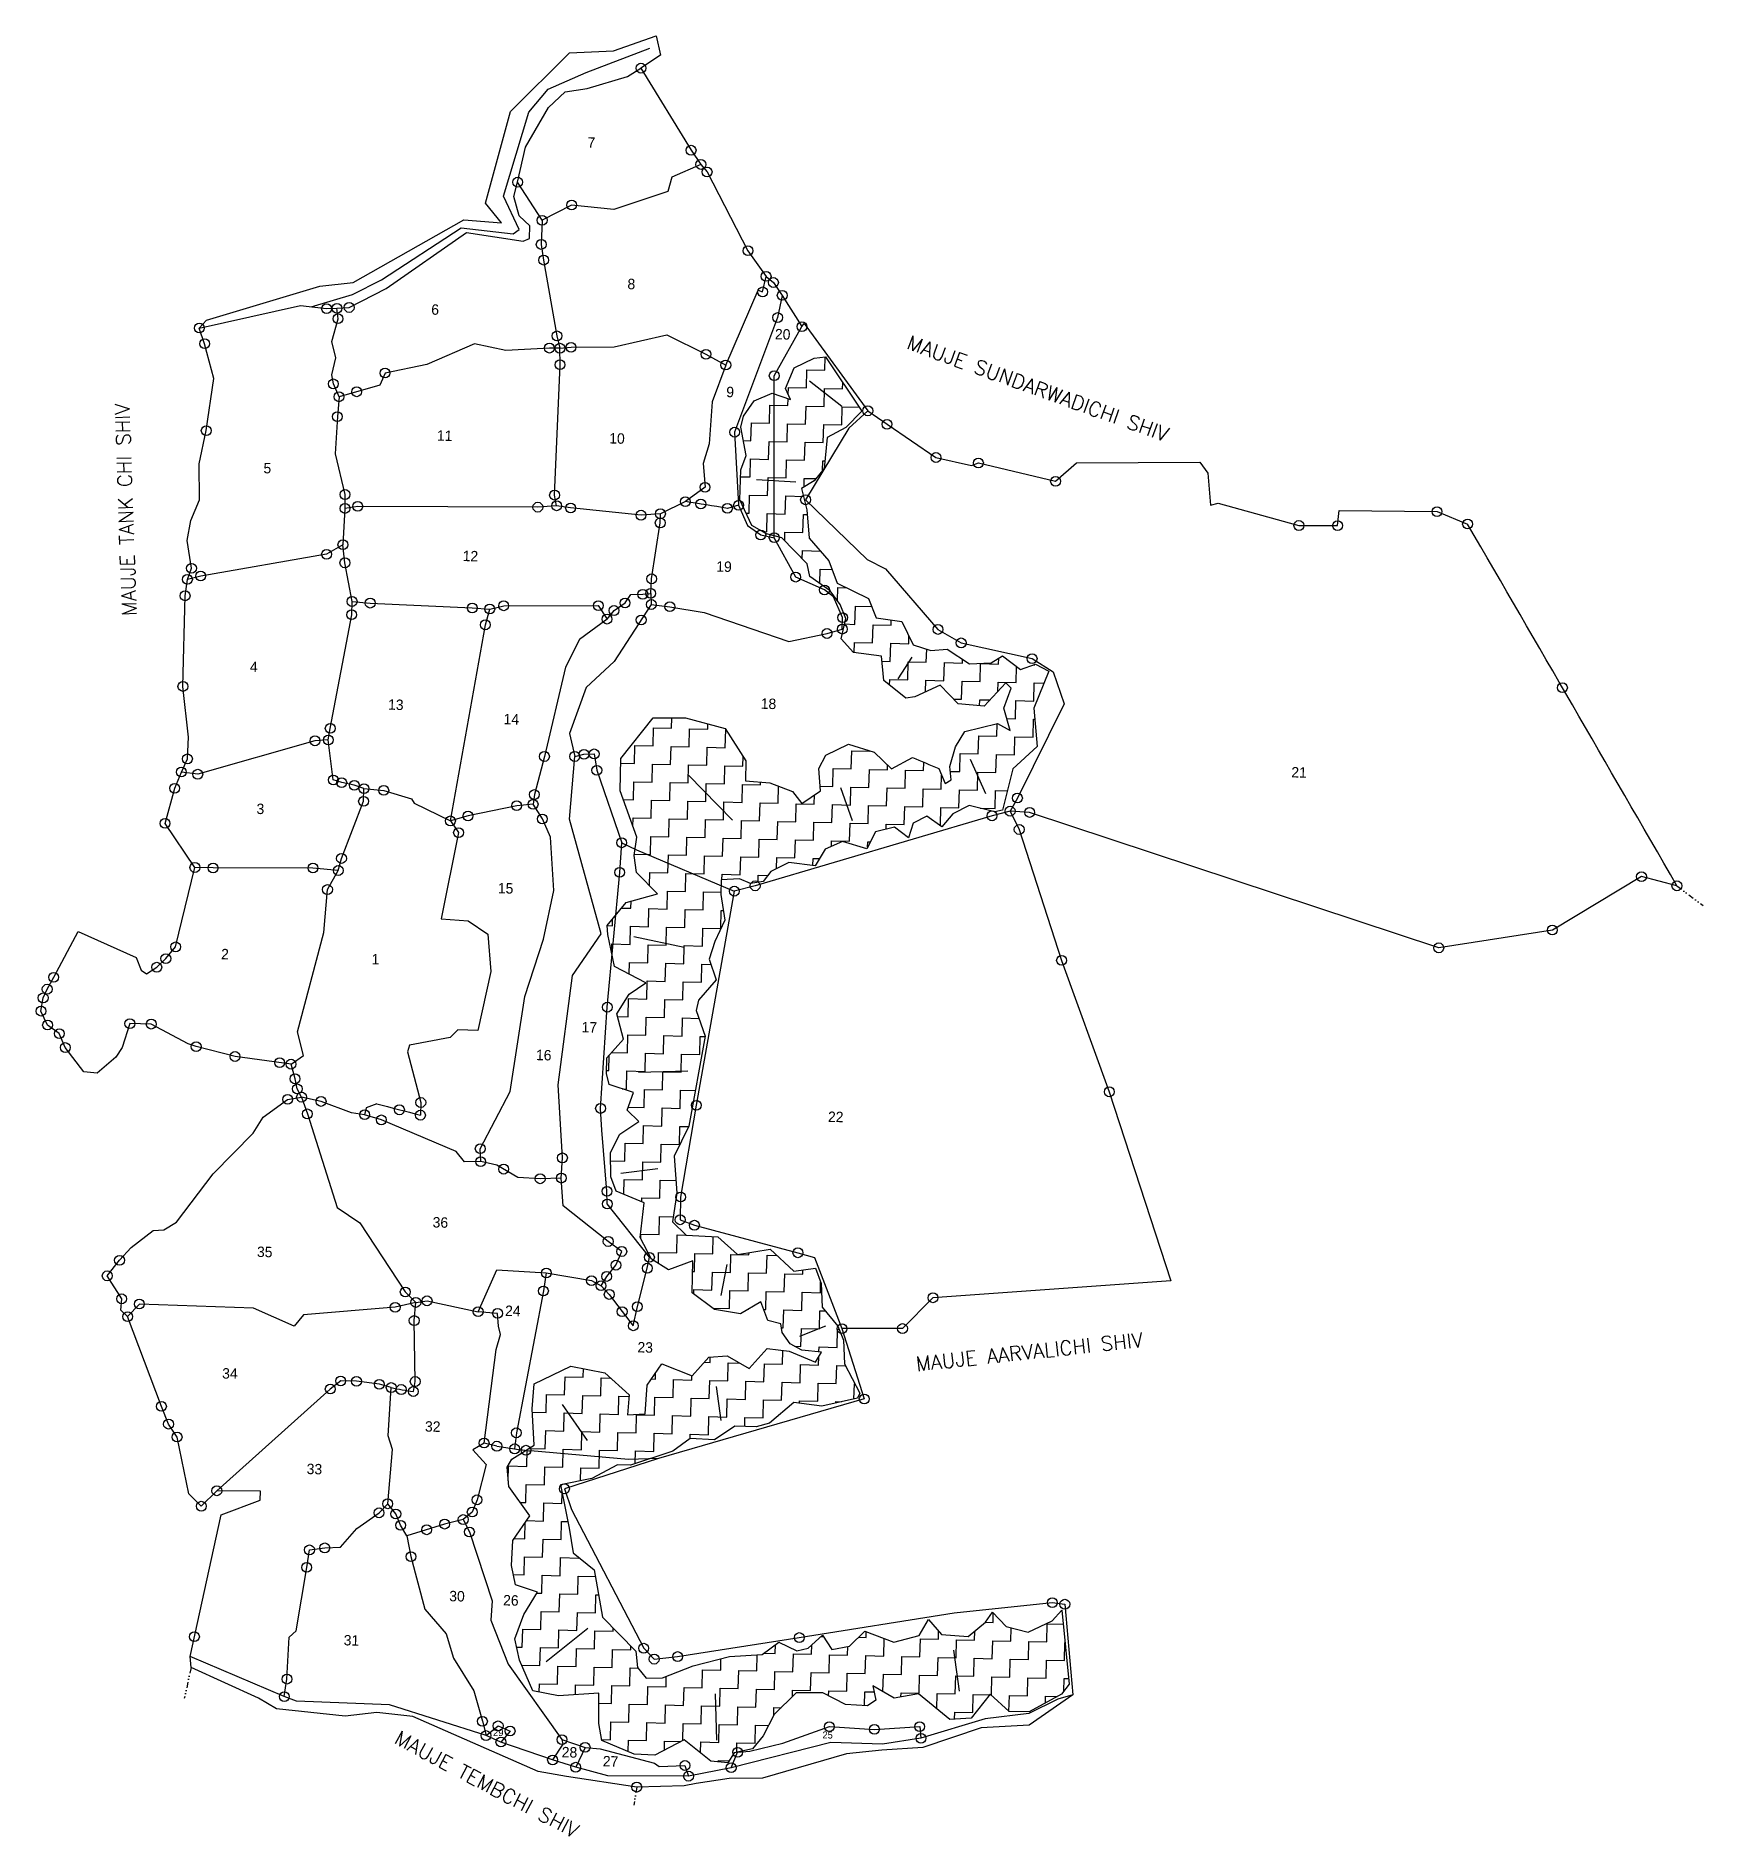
# Model space of a CAD drawing. Header units: metres. Extents: x 356940 to 358376, y 1745247 to 1746797.
import ezdxf

# ---------------------------------------------------------------- set-up
doc = ezdxf.new("R2010")
doc.units = ezdxf.units.M
doc.linetypes.add('DIVIDE', pattern=[1.25, 0.5, -0.25, 0, -0.25, 0, -0.25])
for name, color, linetype in [('OTHERS', 1, 'Continuous'), ('POLY_HATCH', 12, 'Continuous'), ('POLY_PARCEL', 6, 'Continuous'), ('POLY_ROAD', 30, 'Continuous'), ('SYM_ARROW', 1, 'Continuous'), ('TEXT_MAPOUT', 7, 'Continuous'), ('TEXT_PARCEL', 7, 'Continuous'), ('V_BOUND_LINE', 7, 'Continuous'), ('V_DIVIDE_LINE', 7, 'DIVIDE')]:
    doc.layers.add(name, color=color, linetype=linetype)
doc.styles.get("Standard").update_dxf_attribs({"font": 'simplex.shx'})
doc.styles.add('TEXT_MAP', font='')
doc.styles.get('TEXT_MAP').set_extended_font_data('Kruti Dev 050')

msp = doc.modelspace()

# ---------------------------------------------------------------- texts
at = {"layer": 'TEXT_MAPOUT'}
for s, rotation, p in [('MAUJE SUNDARWADICHI SHIV', 340.1669, (357689.2, 1746528.2)), ('MAUJE TANK CHI SHIV', 91.9584, (357026.9, 1746298)), ('MAUJE AARVALICHI SHIV', 6.1789, (357698.7, 1745647.3)), ('MAUJE TEMBCHI SHIV', 332.0409, (357247.8, 1745327.4))]:
    msp.add_text(s, height=12.459, rotation=rotation, dxfattribs=at).set_placement(p)
at = {"layer": 'TEXT_PARCEL', "style": 'TEXT_MAP'}
for s, height, p in [('7', 8.97, (357415.2, 1746701.1)), ('8', 8.97, (357449.6, 1746579.3)), ('6', 8.97, (357280.6, 1746557.3)), ('20', 8.97, (357576.6, 1746536.1)), ('9', 8.97, (357534.7, 1746486.3)), ('11', 8.97, (357285.5, 1746448.8)), ('10', 8.97, (357433.9, 1746446.4)), ('5', 8.97, (357136.1, 1746420.7)), ('12', 8.97, (357307.7, 1746345.1)), ('19', 8.97, (357526.1, 1746336)), ('4', 8.97, (357124.4, 1746249.6)), ('13', 8.97, (357243.4, 1746217.1)), ('18', 8.97, (357564.4, 1746217.9)), ('14', 8.97, (357342.9, 1746204.6)), ('21', 8.97, (358021.4, 1746158.8)), ('3', 8.97, (357130.1, 1746127.3)), ('15', 8.97, (357338, 1746059)), ('2', 8.97, (357099.6, 1746002.2)), ('1', 8.97, (357229.2, 1745997.8)), ('17', 8.97, (357410.1, 1745939.3)), ('16', 8.97, (357370.8, 1745915.3)), ('22', 8.97, (357622.3, 1745862.1)), ('36', 8.97, (357281.8, 1745771.2)), ('35', 8.97, (357130.5, 1745745.8)), ('24', 8.97, (357344.2, 1745695)), ('23', 8.97, (357458.2, 1745663.6)), ('34', 8.97, (357100.5, 1745641.1)), ('32', 8.97, (357275.2, 1745595.4)), ('33', 8.97, (357173.3, 1745558.8)), ('30', 8.97, (357296.1, 1745449.3)), ('26', 8.97, (357342.5, 1745445.7)), ('31', 8.97, (357205.2, 1745411.3)), ('29', 5.98, (357333.9, 1745333.3)), ('25', 5.98, (357617.6, 1745331.2)), ('28', 8.97, (357393, 1745314.9)), ('27', 8.97, (357428.4, 1745307.1))]:
    msp.add_text(s, height=height, rotation=358.5896, dxfattribs=at).set_placement(p)

# ---------------------------------------------------------------- linework, layer by layer
for centre in [(357461.3, 1746769.6), (357504.5, 1746698.9), (357512.9, 1746686.7), (357355.1, 1746671.4), (357518.3, 1746680.2), (357376.2, 1746638.6), (357401.6, 1746651.7), (357375.4, 1746617.8), (357553.5, 1746612.4), (357377.5, 1746604.3), (357566.1, 1746576.9), (357569.1, 1746590.3), (357575.4, 1746585), (357190.5, 1746562.5), (357199.5, 1746562.8), (357210, 1746563.5), (357583, 1746573.9), (357080.9, 1746545.8), (357200.4, 1746553.8), (357579, 1746554.8), (357600, 1746547), (357085.5, 1746532.3), (357389, 1746539), (357382.5, 1746528.5), (357391.5, 1746528.4), (357401.1, 1746529.2), (357517.3, 1746523.2), (357240.9, 1746507), (357391.6, 1746514.2), (357534.4, 1746513.9), (357576.1, 1746504.7), (357196.4, 1746497.7), (357201.3, 1746486.6), (357216.5, 1746490.9), (357199.8, 1746469.5), (357656.7, 1746474.5), (357086.9, 1746457.4), (357542, 1746456.1), (357673.3, 1746462.9), (357715.4, 1746434.3), (357752, 1746429.6), (357516.5, 1746408.6), (357818.4, 1746413.8), (357206.4, 1746402.4), (357206.4, 1746390.4), (357217.4, 1746392.2), (357372.5, 1746391.5), (357386.9, 1746401.9), (357388.7, 1746392.7), (357400.7, 1746390.8), (357499.6, 1746396.3), (357512.9, 1746394.2), (357535.8, 1746390.5), (357545.4, 1746393.1), (357603.1, 1746397.9), (357461.4, 1746384.6), (357477.9, 1746378), (357478.1, 1746385.8), (358028, 1746375.7), (358061.3, 1746375.6), (358147, 1746387.7), (358173.3, 1746377), (357564.5, 1746367.6), (357576.1, 1746365.2), (357190.5, 1746350.9), (357204.6, 1746359.2), (357070.7, 1746329.3), (357074.2, 1746338.9), (357082.1, 1746332.2), (357206.3, 1746343.6), (357470.5, 1746329.8), (357594.6, 1746331.3), (357068.7, 1746315.2), (357462.9, 1746316.5), (357469.7, 1746317.3), (357619.4, 1746320.2), (357212.2, 1746298.9), (357212.5, 1746310.3), (357228.1, 1746308.9), (357316, 1746304.7), (357331.1, 1746303.8), (357343.1, 1746306.6), (357424.6, 1746306.7), (357438.1, 1746302.5), (357447.6, 1746309), (357470.2, 1746307.7), (357486.2, 1746305.8), (357327.3, 1746290.2), (357432.1, 1746295.1), (357461.5, 1746294.4), (357621.6, 1746282.7), (357634.7, 1746286.5), (357635, 1746296.4), (357717.1, 1746286.2), (357737.1, 1746274.6), (357798.2, 1746261.1), (357066.8, 1746237.1), (358255, 1746236), (357180.5, 1746190.3), (357192, 1746191), (357193.7, 1746201), (357070.7, 1746174.7), (357378.2, 1746176.8), (357404.3, 1746176.8), (357412.2, 1746178.7), (357421, 1746179), (357065.5, 1746163.4), (357079.6, 1746161.5), (357423.3, 1746164.9), (357059.7, 1746149.4), (357196.3, 1746156.6), (357203.6, 1746154.3), (357214.4, 1746152), (357222.7, 1746149.1), (357239.8, 1746147.6), (357369.5, 1746144), (357222.4, 1746138.2), (357354.3, 1746134.4), (357368.4, 1746135.6), (357779.3, 1746129.7), (357785.6, 1746141), (357796.1, 1746128.6), (357051.4, 1746119.2), (357297.2, 1746121.3), (357312.4, 1746125.6), (357376.4, 1746123), (357763.7, 1746125.7), (357787.1, 1746113.9), (357304.2, 1746111.2), (357444.7, 1746102.5), (357077.1, 1746081.2), (357092.8, 1746080.8), (357178.8, 1746080.7), (357203.4, 1746089), (357200.6, 1746078.6), (357443, 1746077), (357559.7, 1746065.4), (358323.1, 1746073.3), (358353.6, 1746065.4), (357191.3, 1746062.2), (357541.7, 1746060.8), (358246.3, 1746027.3), (357060.5, 1746012.8), (358148.5, 1746012), (357044.3, 1745995.3), (357052.1, 1746002.7), (357823.6, 1746001.2), (356949.9, 1745976.4), (356955.5, 1745986.6), (356944.5, 1745957.5), (356946.4, 1745968.9), (357432.3, 1745960.9), (356950.2, 1745945.5), (357021.1, 1745946.7), (357039.5, 1745946.3), (356960.3, 1745938.1), (356965.5, 1745926.1), (357078.2, 1745926.9), (357111.7, 1745918.4), (357150.1, 1745913.1), (357159.9, 1745911.8), (357163.4, 1745899.2), (357157, 1745881.5), (357165.3, 1745890.5), (357169, 1745883.4), (357185.8, 1745879.7), (357271.7, 1745878.8), (357864.7, 1745888), (357174, 1745869), (357223.3, 1745868.3), (357237.7, 1745863.8), (357253.3, 1745872.5), (357271.4, 1745867.9), (357426.5, 1745873.7), (357509, 1745876.4), (357322.9, 1745839), (357323.3, 1745827.9), (357343.1, 1745821.4), (357393.7, 1745831.1), (357374.5, 1745813.1), (357392.7, 1745813.7), (357432, 1745802.3), (357432.3, 1745791.4), (357495.5, 1745797.4), (357495.1, 1745777.8), (357507.4, 1745773.1), (357433.1, 1745759.1), (357012.2, 1745742.9), (357444.8, 1745750.5), (357468.6, 1745745.5), (357596.5, 1745749.4), (357001.6, 1745729.5), (357379.8, 1745732), (357418.7, 1745725.4), (357431.8, 1745729), (357439.8, 1745738.7), (357466.8, 1745736.1), (357014.1, 1745709.7), (357258.3, 1745715.6), (357377.3, 1745716.5), (357426.9, 1745721), (357434, 1745713.5), (357712.8, 1745710.6), (357019.2, 1745694.4), (357029.3, 1745705.2), (357249.6, 1745702.4), (357267.4, 1745706.6), (357277.1, 1745708), (357321.1, 1745698.6), (357337.8, 1745697.2), (357445.1, 1745698.7), (357458.2, 1745703), (357266, 1745691), (357454.7, 1745686.5), (357634.5, 1745684), (357686.6, 1745684.1), (357193.7, 1745632), (357202.7, 1745639), (357216.3, 1745638.7), (357236, 1745636.1), (357246.2, 1745633.3), (357254.8, 1745631.6), (357266.9, 1745638.5), (357048.3, 1745617.1), (357265.3, 1745629.9), (357653.6, 1745623.5), (357054.4, 1745601.8), (357061.8, 1745590.7), (357326.2, 1745585.5), (357354, 1745594.3), (357337.2, 1745582.8), (357352.5, 1745580.5), (357362.3, 1745579.3), (357096, 1745544.4), (357395.4, 1745546.1), (357082.6, 1745531.1), (357235.7, 1745525.4), (357243.2, 1745533.2), (357250.2, 1745524.4), (357316, 1745526.1), (357320.1, 1745536.6), (357254.3, 1745514.7), (357276.8, 1745510.8), (357292.2, 1745515.7), (357308.2, 1745519.6), (357313.6, 1745508.9), (357175.8, 1745493.5), (357189, 1745495.2), (357173.4, 1745478.4), (357263.2, 1745487.7), (357815.6, 1745448.1), (357826.4, 1745446.7), (357076.7, 1745418.7), (357597.7, 1745418), (357463.7, 1745408.8), (357472.7, 1745399.4), (357492.9, 1745401.6), (357154.1, 1745367.1), (357156.4, 1745382.2), (357324.8, 1745345.9), (357338.3, 1745341.9), (357348.6, 1745337.5), (357623.6, 1745341.3), (357662.4, 1745338.9), (357701.4, 1745341.3), (357327.9, 1745333.6), (357340.7, 1745328), (357393.3, 1745330.1), (357413.2, 1745323.4), (357702.5, 1745331.2), (357385.2, 1745312.6), (357405.1, 1745306.3), (357499.2, 1745307.8), (357539, 1745305.9), (357544.6, 1745319.2), (357502.3, 1745298.6), (357457.7, 1745289.2)]:
    msp.add_circle(centre, 4.24)
at = {"layer": 'OTHERS', "ltscale": 0.5}
for p, q in [((357414.2, 1746765.9), (357468.9, 1746786.7)), ((357364.7, 1746731.8), (357381.3, 1746751.4)), ((357381.3, 1746751.4), (357414.2, 1746765.9)), ((357343, 1746659.4), (357364.7, 1746731.8)), ((357356.3, 1746630.6), (357343, 1746659.4)), ((357237.8, 1746587.2), (357306.5, 1746632.2)), ((357306.5, 1746632.2), (357351.3, 1746626.8)), ((357351.3, 1746626.8), (357356.3, 1746630.6)), ((357212.9, 1746574.6), (357237.8, 1746587.2)), ((357177.4, 1746564), (357212.9, 1746574.6))]:
    msp.add_line(p, q, dxfattribs=at)
at = {"layer": 'POLY_HATCH'}
for p, q in [((357593.2, 1746511.4), (357610.6, 1746519.9)), ((357610.6, 1746519.9), (357620.2, 1746520.9)), ((357620.2, 1746520.9), (357651.5, 1746474.3)), ((357585.8, 1746493.8), (357593.2, 1746511.4)), ((357558.7, 1746483), (357574.2, 1746489.6)), ((357574.2, 1746489.6), (357590, 1746484.1)), ((357590, 1746484.1), (357585.8, 1746493.8)), ((357549.5, 1746469.9), (357558.7, 1746483)), ((357651.5, 1746474.3), (357637.8, 1746460)), ((357547.3, 1746460.4), (357549.5, 1746469.9)), ((357551.8, 1746436.1), (357547.3, 1746460.4)), ((357637.8, 1746460), (357621.7, 1746451.5)), ((357621.7, 1746451.5), (357619.1, 1746424.9)), ((357547.2, 1746423.8), (357551.8, 1746436.1)), ((357546.5, 1746397.7), (357547.2, 1746423.8)), ((357610.6, 1746414.3), (357599.7, 1746407.7)), ((357619.1, 1746424.9), (357610.6, 1746414.3)), ((357556.8, 1746375.8), (357546.5, 1746397.7)), ((357599.7, 1746407.7), (357604.3, 1746389.2)), ((357604.3, 1746389.2), (357606.3, 1746364.9)), ((357569.4, 1746368.5), (357556.8, 1746375.8)), ((357582.7, 1746365), (357569.4, 1746368.5)), ((357604.4, 1746342.8), (357582.7, 1746365)), ((357606.3, 1746364.9), (357623, 1746345.4)), ((357606.7, 1746331.9), (357604.4, 1746342.8)), ((357623, 1746345.4), (357630.2, 1746326.2)), ((357624.2, 1746319.4), (357606.7, 1746331.9)), ((357632.9, 1746307.8), (357624.2, 1746319.4)), ((357630.2, 1746326.2), (357657.3, 1746312.8)), ((357637.7, 1746295.6), (357632.9, 1746307.8)), ((357657.3, 1746312.8), (357663.9, 1746296.1)), ((357633.9, 1746278), (357637.7, 1746295.6)), ((357663.9, 1746296.1), (357686.1, 1746293)), ((357686.1, 1746293), (357695.8, 1746273)), ((357644.5, 1746266.3), (357633.9, 1746278)), ((357695.8, 1746273), (357711, 1746268.2)), ((357668.6, 1746263.1), (357644.5, 1746266.3)), ((357670.6, 1746242.1), (357668.6, 1746263.1)), ((357711, 1746268.2), (357725, 1746269.1)), ((357725, 1746269.1), (357744.4, 1746256.5)), ((357744.4, 1746256.5), (357762.9, 1746257.4)), ((357762.9, 1746257.4), (357772.6, 1746263.5)), ((357772.6, 1746263.5), (357788.3, 1746251.6)), ((357788.3, 1746251.6), (357801.1, 1746256.4)), ((357801.1, 1746256.4), (357812.5, 1746250.4)), ((357689.4, 1746227), (357670.6, 1746242.1)), ((357775.7, 1746240.1), (357756.8, 1746220.2)), ((357780.1, 1746235.6), (357775.7, 1746240.1)), ((357812.5, 1746250.4), (357799.6, 1746218.3)), ((357697.1, 1746228.1), (357689.4, 1746227)), ((357719, 1746238.3), (357697.1, 1746228.1)), ((357734.5, 1746222.1), (357719, 1746238.3)), ((357773.9, 1746218.5), (357780.1, 1746235.6)), ((357444.1, 1746175.1), (357471.7, 1746210.1)), ((357471.7, 1746210.1), (357499.7, 1746210)), ((357499.7, 1746210), (357533.9, 1746200.9)), ((357756.8, 1746220.2), (357734.5, 1746222.1)), ((357779.2, 1746199.3), (357773.9, 1746218.5)), ((357799.6, 1746218.3), (357802.6, 1746185.4)), ((357533.9, 1746200.9), (357551.7, 1746173.1)), ((357732.3, 1746185.2), (357740.3, 1746198.4)), ((357740.3, 1746198.4), (357768.5, 1746205.3)), ((357768.5, 1746205.3), (357779.2, 1746199.3)), ((357614.6, 1746166.5), (357620.6, 1746177.8)), ((357620.6, 1746177.8), (357640, 1746187.5)), ((357640, 1746187.5), (357662.1, 1746180.6)), ((357662.1, 1746180.6), (357677.1, 1746166.2)), ((357727.4, 1746168.1), (357732.3, 1746185.2)), ((357802.6, 1746185.4), (357781.7, 1746166.1)), ((357443.4, 1746147.1), (357444.1, 1746175.1)), ((357551.7, 1746173.1), (357551.3, 1746155.9)), ((357616.1, 1746147.3), (357614.6, 1746166.5)), ((357677.1, 1746166.2), (357695.1, 1746175.9)), ((357717.8, 1746166.5), (357723.3, 1746153.6)), ((357728.4, 1746156.7), (357727.4, 1746168.1)), ((357781.7, 1746166.1), (357772.6, 1746130.7)), ((357457.7, 1746107.3), (357443.4, 1746147.1)), ((357551.3, 1746155.9), (357572.3, 1746154.1)), ((357572.3, 1746154.1), (357591.8, 1746146.7)), ((357591.8, 1746146.7), (357599.9, 1746136.3)), ((357599.9, 1746136.3), (357616.1, 1746147.3)), ((357723.3, 1746153.6), (357728.4, 1746156.7)), ((357744, 1746134.6), (357729.8, 1746127.3)), ((357766.2, 1746129), (357744, 1746134.6)), ((357679.8, 1746115.8), (357663.2, 1746111.8)), ((357691.7, 1746106.6), (357679.8, 1746115.8)), ((357695.8, 1746119.3), (357691.7, 1746106.6)), ((357707.5, 1746125.3), (357695.8, 1746119.3)), ((357720.6, 1746116.1), (357707.5, 1746125.3)), ((357729.8, 1746127.3), (357720.6, 1746116.1)), ((357772.6, 1746130.7), (357766.2, 1746129)), ((357455.4, 1746091.5), (357457.7, 1746107.3)), ((357634.9, 1746103.6), (357620.1, 1746096.9)), ((357655.8, 1746097.3), (357634.9, 1746103.6)), ((357663.2, 1746111.8), (357655.8, 1746097.3)), ((357457.6, 1746076.8), (357455.4, 1746091.5)), ((357588.6, 1746085.6), (357573.1, 1746077.7)), ((357611.5, 1746082.5), (357588.6, 1746085.6)), ((357620.1, 1746096.9), (357611.5, 1746082.5)), ((357475.7, 1746058.6), (357457.6, 1746076.8)), ((357530.3, 1746070.5), (357530, 1746057.8)), ((357546.2, 1746071.4), (357530.3, 1746070.5)), ((357555.7, 1746067.3), (357546.2, 1746071.4)), ((357566.5, 1746069), (357555.7, 1746067.3)), ((357573.1, 1746077.7), (357566.5, 1746069)), ((357448.7, 1746051), (357475.7, 1746058.6)), ((357530, 1746057.8), (357533.7, 1746035.7)), ((357432.3, 1746031.1), (357448.7, 1746051)), ((357432.7, 1746023.4), (357432.3, 1746031.1)), ((357438.4, 1745995.9), (357432.7, 1746023.4)), ((357533.7, 1746035.7), (357524.9, 1746017.5)), ((357524.9, 1746017.5), (357520.1, 1746002.3)), ((357465.5, 1745981.9), (357438.4, 1745995.9)), ((357520.1, 1746002.3), (357526, 1745984.4)), ((357451.2, 1745972.1), (357465.5, 1745981.9)), ((357526, 1745984.4), (357510.9, 1745966.9)), ((357440.6, 1745955.1), (357451.2, 1745972.1)), ((357510.9, 1745966.9), (357508.8, 1745958.1)), ((357446.4, 1745933.4), (357440.6, 1745955.1)), ((357508.8, 1745958.1), (357516.5, 1745935.8)), ((357432, 1745917.2), (357446.4, 1745933.4)), ((357516.5, 1745935.8), (357502.5, 1745858.5)), ((357431.7, 1745903.8), (357432, 1745917.2)), ((357434, 1745894.2), (357431.7, 1745903.8)), ((357454.9, 1745887.3), (357434, 1745894.2)), ((357449.4, 1745872.2), (357454.9, 1745887.3)), ((357459.4, 1745862.4), (357449.4, 1745872.2)), ((357443.2, 1745851.4), (357459.4, 1745862.4)), ((357502.5, 1745858.5), (357489.8, 1745832.7)), ((357435.1, 1745835.7), (357443.2, 1745851.4)), ((357435.3, 1745814.7), (357435.1, 1745835.7)), ((357489.8, 1745832.7), (357492.2, 1745800.9)), ((357440.1, 1745802.5), (357435.3, 1745814.7)), ((357464, 1745792.4), (357440.1, 1745802.5)), ((357460.7, 1745762.5), (357464, 1745792.4)), ((357492.2, 1745800.9), (357488.4, 1745776.1)), ((357488.4, 1745776.1), (357500.2, 1745764.4)), ((357470.5, 1745743.8), (357460.7, 1745762.5)), ((357500.2, 1745764.4), (357527.6, 1745763.1)), ((357527.6, 1745763.1), (357544.4, 1745748)), ((357484.9, 1745734.6), (357470.5, 1745743.8)), ((357544.4, 1745748), (357572.6, 1745752.4)), ((357572.6, 1745752.4), (357593.1, 1745733.5)), ((357506.1, 1745742.3), (357484.9, 1745734.6)), ((357505.4, 1745715), (357506.1, 1745742.3)), ((357593.1, 1745733.5), (357611.7, 1745736.2)), ((357611.7, 1745736.2), (357616.5, 1745722.9)), ((357524.8, 1745700.5), (357505.4, 1745715)), ((357616.5, 1745722.9), (357617.3, 1745702.5)), ((357547, 1745696.8), (357524.8, 1745700.5)), ((357564.5, 1745707.2), (357547, 1745696.8)), ((357570.5, 1745691.1), (357564.5, 1745707.2)), ((357617.3, 1745702.5), (357630.9, 1745686.3)), ((357581.9, 1745688.3), (357570.5, 1745691.1)), ((357583, 1745680.6), (357581.9, 1745688.3)), ((357630.9, 1745686.3), (357635.7, 1745674.1)), ((357554.5, 1745649.8), (357569.9, 1745666.9)), ((357569.9, 1745666.9), (357588.9, 1745664.6)), ((357589.7, 1745670.9), (357583, 1745680.6)), ((357599.8, 1745665.6), (357589.7, 1745670.9)), ((357635.7, 1745674.1), (357636.5, 1745653.7)), ((357369.4, 1745636.6), (357401, 1745651.7)), ((357401, 1745651.7), (357430.2, 1745645.9)), ((357466.8, 1745635.4), (357479.4, 1745653.6)), ((357479.4, 1745653.6), (357505.3, 1745643.4)), ((357505.3, 1745643.4), (357519.7, 1745659.6)), ((357519.7, 1745659.6), (357535.6, 1745660.5)), ((357535.6, 1745660.5), (357554.5, 1745649.8)), ((357588.9, 1745664.6), (357611.6, 1745655.1)), ((357616.9, 1745663.9), (357599.8, 1745665.6)), ((357611.6, 1745655.1), (357616.9, 1745663.9)), ((357636.5, 1745653.7), (357649.9, 1745628.5)), ((357367.6, 1745615), (357369.4, 1745636.6)), ((357430.2, 1745645.9), (357451.3, 1745626.9)), ((357465, 1745610.7), (357466.8, 1745635.4)), ((357451.3, 1745626.9), (357449.7, 1745609.8)), ((357593, 1745620.4), (357572.1, 1745602.5)), ((357617.1, 1745617.3), (357593, 1745620.4)), ((357647.8, 1745624.1), (357617.1, 1745617.3)), ((357649.9, 1745628.5), (357647.8, 1745624.1)), ((357369.4, 1745583.8), (357367.6, 1745615)), ((357449.7, 1745609.8), (357465, 1745610.7)), ((357503.6, 1745589.5), (357488.7, 1745578.4)), ((357524.6, 1745588.4), (357503.6, 1745589.5)), ((357542.1, 1745600), (357524.6, 1745588.4)), ((357560.6, 1745599.6), (357542.1, 1745600)), ((357572.1, 1745602.5), (357560.6, 1745599.6)), ((357350, 1745571.5), (357369.4, 1745583.8)), ((357488.7, 1745578.4), (357452.4, 1745566.4)), ((357346, 1745564.6), (357350, 1745571.5)), ((357347.5, 1745548), (357346, 1745564.6)), ((357441, 1745566.6), (357419, 1745555.1)), ((357452.4, 1745566.4), (357441, 1745566.6)), ((357365.6, 1745522.9), (357347.5, 1745548)), ((357419, 1745555.1), (357392.1, 1745549.4)), ((357392.1, 1745549.4), (357399.5, 1745512.3)), ((357351, 1745501.6), (357365.6, 1745522.9)), ((357399.5, 1745512.3), (357402.9, 1745490.9)), ((357349.8, 1745480), (357351, 1745501.6)), ((357353.3, 1745463.4), (357349.8, 1745480)), ((357402.9, 1745490.9), (357421, 1745476.4)), ((357421, 1745476.4), (357428.3, 1745435.5)), ((357372.2, 1745457.2), (357353.3, 1745463.4)), ((357360.3, 1745437.8), (357372.2, 1745457.2)), ((357352.8, 1745417), (357360.3, 1745437.8)), ((357428.3, 1745435.5), (357456.8, 1745406.2)), ((357701, 1745419.8), (357709, 1745433.6)), ((357709, 1745433.6), (357720.2, 1745420.6)), ((357758, 1745431.2), (357764, 1745439.9)), ((357764, 1745439.9), (357775.8, 1745427.5)), ((357815.4, 1745432.3), (357823.9, 1745441.6)), ((357823.9, 1745441.6), (357830, 1745377.9)), ((357605.2, 1745408.8), (357617.6, 1745420)), ((357617.6, 1745420), (357625.6, 1745407.7)), ((357640.9, 1745410.5), (357654, 1745423.5)), ((357654, 1745423.5), (357679.2, 1745414)), ((357679.2, 1745414), (357701, 1745419.8)), ((357720.2, 1745420.6), (357743.1, 1745418.8)), ((357743.1, 1745418.8), (357758, 1745431.2)), ((357775.8, 1745427.5), (357794.8, 1745422.6)), ((357794.8, 1745422.6), (357815.4, 1745432.3)), ((357356.8, 1745398.4), (357352.8, 1745417)), ((357456.8, 1745406.2), (357458.4, 1745392.2)), ((357537.6, 1745401.7), (357565.7, 1745403.5)), ((357565.7, 1745403.5), (357580, 1745414)), ((357580, 1745414), (357595.6, 1745406.5)), ((357595.6, 1745406.5), (357605.2, 1745408.8)), ((357625.6, 1745407.7), (357640.9, 1745410.5)), ((357368.2, 1745372), (357356.8, 1745398.4)), ((357458.4, 1745392.2), (357465.8, 1745383.1)), ((357479.9, 1745383.3), (357506.2, 1745393.5)), ((357506.2, 1745393.5), (357537.6, 1745401.7)), ((357390.4, 1745367.7), (357368.2, 1745372)), ((357465.8, 1745383.1), (357479.9, 1745383.3)), ((357679.3, 1745365.7), (357661.1, 1745376.3)), ((357661.1, 1745376.3), (357663.6, 1745364.1)), ((357830, 1745377.9), (357823.4, 1745369.1)), ((357424.9, 1745370), (357390.4, 1745367.7)), ((357424.9, 1745343.9), (357424.9, 1745370)), ((357595, 1745370.3), (357576, 1745351.6)), ((357617.9, 1745370.3), (357595, 1745370.3)), ((357637.4, 1745360.3), (357617.9, 1745370.3)), ((357656.5, 1745359.2), (357637.4, 1745360.3)), ((357663.6, 1745364.1), (357656.5, 1745359.2)), ((357700.4, 1745369.6), (357679.3, 1745365.7)), ((357727.3, 1745347.3), (357700.4, 1745369.6)), ((357762.2, 1745369.3), (357745.8, 1745348.7)), ((357778.4, 1745354.3), (357762.2, 1745369.3)), ((357823.4, 1745369.1), (357795.6, 1745353.9)), ((357427.7, 1745329.2), (357424.9, 1745343.9)), ((357576, 1745351.6), (357566.7, 1745333.4)), ((357745.8, 1745348.7), (357727.3, 1745347.3)), ((357795.6, 1745353.9), (357778.4, 1745354.3)), ((357455.4, 1745317.7), (357427.7, 1745329.2)), ((357498.4, 1745330), (357473.2, 1745316.6)), ((357521.5, 1745311.6), (357498.4, 1745330)), ((357566.7, 1745333.4), (357557.5, 1745322.2)), ((357473.2, 1745316.6), (357455.4, 1745317.7)), ((357536.2, 1745310), (357521.5, 1745311.6)), ((357541.5, 1745318.8), (357536.2, 1745310)), ((357557.5, 1745322.2), (357541.5, 1745318.8))]:
    msp.add_line(p, q, dxfattribs=at)
at = {"layer": 'POLY_HATCH', "linetype": 'Continuous'}
for p, q in [((357619.8, 1746509.4), (357620.1, 1746520.9)), ((357603.9, 1746494.2), (357604.3, 1746509.8)), ((357604.3, 1746509.8), (357619.8, 1746509.4)), ((357588.2, 1746488.3), (357588.3, 1746494.6)), ((357588.3, 1746494.6), (357603.9, 1746494.2)), ((357619.1, 1746478.2), (357619.4, 1746493.8)), ((357619.4, 1746493.8), (357635, 1746493.4)), ((357635, 1746493.4), (357635.1, 1746498.7)), ((357556.5, 1746479.8), (357556.8, 1746479.8)), ((357556.8, 1746479.8), (357556.8, 1746480.3)), ((357572, 1746463.8), (357572.4, 1746479.4)), ((357572.4, 1746479.4), (357587.9, 1746479)), ((357587.9, 1746479), (357588.1, 1746484.8)), ((357603.1, 1746463), (357603.5, 1746478.6)), ((357603.5, 1746478.6), (357619.1, 1746478.2)), ((357634.3, 1746462.3), (357634.6, 1746477.9)), ((357634.6, 1746477.9), (357649.4, 1746477.5)), ((357556, 1746448.6), (357556.4, 1746464.2)), ((357556.4, 1746464.2), (357572, 1746463.8)), ((357587.2, 1746447.9), (357587.5, 1746463.4)), ((357587.5, 1746463.4), (357603.1, 1746463)), ((357618.3, 1746447.1), (357618.7, 1746462.7)), ((357618.7, 1746462.7), (357634.3, 1746462.3)), ((357549.5, 1746448.8), (357556, 1746448.6)), ((357571.2, 1746432.7), (357571.6, 1746448.2)), ((357571.6, 1746448.2), (357587.2, 1746447.9)), ((357602.3, 1746431.9), (357602.7, 1746447.5)), ((357602.7, 1746447.5), (357618.3, 1746447.1)), ((357555.3, 1746417.5), (357555.6, 1746433.1)), ((357555.6, 1746433.1), (357571.2, 1746432.7)), ((357586.4, 1746416.7), (357586.8, 1746432.3)), ((357586.8, 1746432.3), (357602.3, 1746431.9)), ((357617.7, 1746423.1), (357617.9, 1746431.5)), ((357617.9, 1746431.5), (357619.7, 1746431.5)), ((357547, 1746417.7), (357555.3, 1746417.5)), ((357570.4, 1746401.5), (357570.8, 1746417.1)), ((357570.8, 1746417.1), (357586.4, 1746416.7)), ((357601.8, 1746409), (357602, 1746416.3)), ((357602, 1746416.3), (357612, 1746416.1)), ((357554.5, 1746386.4), (357554.9, 1746401.9)), ((357554.9, 1746401.9), (357570.4, 1746401.5)), ((357585.6, 1746385.6), (357586, 1746401.2)), ((357586, 1746401.2), (357601.4, 1746400.8)), ((357551.8, 1746386.4), (357554.5, 1746386.4)), ((357569.7, 1746370.4), (357570.1, 1746386)), ((357570.1, 1746386), (357585.6, 1746385.6)), ((357600.8, 1746369.6), (357601.2, 1746385.2)), ((357601.2, 1746385.2), (357604.7, 1746385.1)), ((357565.9, 1746370.5), (357569.7, 1746370.4)), ((357585.1, 1746362.5), (357585.2, 1746370)), ((357585.2, 1746370), (357600.8, 1746369.6)), ((357600.3, 1746347.1), (357600.4, 1746354.1)), ((357600.4, 1746354.1), (357615.9, 1746353.7)), ((357615.3, 1746325.8), (357615.6, 1746338.1)), ((357615.6, 1746338.1), (357625.8, 1746337.9)), ((357630.5, 1746310.9), (357630.8, 1746322.2)), ((357630.8, 1746322.2), (357638.7, 1746322)), ((357645.6, 1746290.6), (357646, 1746306.2)), ((357646, 1746306.2), (357660, 1746305.9)), ((357636.7, 1746290.9), (357645.6, 1746290.6)), ((357660.8, 1746274.7), (357661.2, 1746290.3)), ((357661.2, 1746290.3), (357676.7, 1746289.9)), ((357676.7, 1746289.9), (357676.8, 1746294.3)), ((357645, 1746266.2), (357645.2, 1746275.1)), ((357645.2, 1746275.1), (357660.8, 1746274.7)), ((357676, 1746258.7), (357676.4, 1746274.3)), ((357676.4, 1746274.3), (357691.9, 1746273.9)), ((357691.9, 1746273.9), (357692.1, 1746280.6)), ((357669, 1746258.9), (357676, 1746258.7)), ((357691.2, 1746242.8), (357691.5, 1746258.4)), ((357691.5, 1746258.4), (357707.1, 1746258)), ((357707.1, 1746258), (357707.4, 1746269.3)), ((357722.3, 1746242), (357722.7, 1746257.6)), ((357722.7, 1746257.6), (357738.2, 1746257.2)), ((357738.2, 1746257.2), (357738.3, 1746260.5)), ((357753.4, 1746241.3), (357753.8, 1746256.8)), ((357753.8, 1746256.8), (357769.4, 1746256.4)), ((357769.4, 1746256.4), (357769.5, 1746261.5)), ((357799.2, 1746255.7), (357800.5, 1746255.7)), ((357800.5, 1746255.7), (357800.5, 1746256.2)), ((357675.5, 1746238.2), (357675.6, 1746243.2)), ((357675.6, 1746243.2), (357691.2, 1746242.8)), ((357706.5, 1746232.5), (357706.7, 1746242.4)), ((357706.7, 1746242.4), (357722.3, 1746242)), ((357737.5, 1746226.1), (357737.9, 1746241.6)), ((357737.9, 1746241.6), (357753.4, 1746241.3)), ((357768.8, 1746232.9), (357769, 1746240.9)), ((357769, 1746240.9), (357784.6, 1746240.5)), ((357784.6, 1746240.5), (357784.9, 1746254.2)), ((357799.8, 1746224.5), (357800.1, 1746240.1)), ((357800.1, 1746240.1), (357808.2, 1746239.9)), ((357690.8, 1746227.2), (357691, 1746227.2)), ((357690.8, 1746227.2), (357690.8, 1746227.2)), ((357730.5, 1746226.2), (357737.5, 1746226.1)), ((357752.9, 1746220.5), (357753.1, 1746225.7)), ((357753.1, 1746225.7), (357761.7, 1746225.5)), ((357783.8, 1746209.3), (357784.2, 1746224.9)), ((357784.2, 1746224.9), (357799.8, 1746224.5)), ((357487.6, 1746201.1), (357487.8, 1746210)), ((357776.4, 1746209.5), (357783.8, 1746209.3)), ((357799, 1746193.4), (357799.4, 1746209)), ((357799.4, 1746209), (357800.4, 1746208.9)), ((357471.7, 1746185.9), (357472, 1746201.4)), ((357472, 1746201.4), (357487.6, 1746201.1)), ((357502.8, 1746185.1), (357503.2, 1746200.7)), ((357503.2, 1746200.7), (357518.8, 1746200.3)), ((357518.8, 1746200.3), (357518.9, 1746204.9)), ((357533.9, 1746184.3), (357534.3, 1746199.9)), ((357534.3, 1746199.9), (357534.6, 1746199.9)), ((357751.9, 1746179), (357752.3, 1746194.5)), ((357752.3, 1746194.5), (357767.9, 1746194.2)), ((357767.9, 1746194.2), (357768.1, 1746205.2)), ((357783, 1746178.2), (357783.4, 1746193.8)), ((357783.4, 1746193.8), (357799, 1746193.4)), ((357455.7, 1746170.7), (357456.1, 1746186.3)), ((357456.1, 1746186.3), (357471.7, 1746185.9)), ((357486.8, 1746169.9), (357487.2, 1746185.5)), ((357487.2, 1746185.5), (357502.8, 1746185.1)), ((357518, 1746169.2), (357518.4, 1746184.7)), ((357518.4, 1746184.7), (357533.9, 1746184.3)), ((357642.5, 1746166.1), (357642.9, 1746181.7)), ((357642.9, 1746181.7), (357658.5, 1746181.3)), ((357658.5, 1746181.3), (357658.5, 1746181.7)), ((357735.9, 1746163.8), (357736.3, 1746179.4)), ((357736.3, 1746179.4), (357751.9, 1746179)), ((357767.1, 1746163), (357767.5, 1746178.6)), ((357767.5, 1746178.6), (357783, 1746178.2)), ((357444, 1746171), (357455.7, 1746170.7)), ((357470.9, 1746154.7), (357471.3, 1746170.3)), ((357471.3, 1746170.3), (357486.8, 1746169.9)), ((357502, 1746154), (357502.4, 1746169.5)), ((357502.4, 1746169.5), (357518, 1746169.2)), ((357533.2, 1746153.2), (357533.6, 1746168.8)), ((357533.6, 1746168.8), (357549.1, 1746168.4)), ((357549.1, 1746168.4), (357549.3, 1746176.8)), ((357626.6, 1746150.9), (357627, 1746166.5)), ((357627, 1746166.5), (357642.5, 1746166.1)), ((357657.7, 1746150.1), (357658.1, 1746165.7)), ((357658.1, 1746165.7), (357673.7, 1746165.3)), ((357673.7, 1746165.3), (357673.8, 1746169.4)), ((357688.9, 1746149.4), (357689.2, 1746164.9)), ((357689.2, 1746164.9), (357704.8, 1746164.6)), ((357704.8, 1746164.6), (357705, 1746171.7)), ((357727.8, 1746164), (357735.9, 1746163.8)), ((357751.1, 1746147.8), (357751.5, 1746163.4)), ((357751.5, 1746163.4), (357767.1, 1746163)), ((357454.9, 1746139.6), (357455.3, 1746155.1)), ((357455.3, 1746155.1), (357470.9, 1746154.7)), ((357486.1, 1746138.8), (357486.5, 1746154.4)), ((357486.5, 1746154.4), (357502, 1746154)), ((357517.2, 1746138), (357517.6, 1746153.6)), ((357517.6, 1746153.6), (357533.2, 1746153.2)), ((357548.4, 1746137.3), (357548.7, 1746152.8)), ((357548.7, 1746152.8), (357564.3, 1746152.4)), ((357564.3, 1746152.4), (357564.4, 1746154.8)), ((357579.5, 1746136.5), (357579.9, 1746151.2)), ((357615.8, 1746151.2), (357626.6, 1746150.9)), ((357641.8, 1746135), (357642.2, 1746150.5)), ((357642.2, 1746150.5), (357657.7, 1746150.1)), ((357672.9, 1746134.2), (357673.3, 1746149.8)), ((357673.3, 1746149.8), (357688.9, 1746149.4)), ((357704, 1746133.4), (357704.4, 1746149)), ((357704.4, 1746149), (357720, 1746148.6)), ((357720, 1746148.6), (357720.3, 1746160.6)), ((357735.2, 1746132.7), (357735.6, 1746148.2)), ((357735.6, 1746148.2), (357751.1, 1746147.8)), ((357766.3, 1746131.9), (357766.7, 1746147.5)), ((357766.7, 1746147.5), (357776.8, 1746147.2)), ((357446.1, 1746139.8), (357454.9, 1746139.6)), ((357470.1, 1746123.6), (357470.5, 1746139.2)), ((357470.5, 1746139.2), (357486.1, 1746138.8)), ((357501.3, 1746122.8), (357501.6, 1746138.4)), ((357501.6, 1746138.4), (357517.2, 1746138)), ((357532.4, 1746122.1), (357532.8, 1746137.6)), ((357532.8, 1746137.6), (357548.4, 1746137.3)), ((357563.5, 1746121.3), (357563.9, 1746136.9)), ((357563.9, 1746136.9), (357579.5, 1746136.5)), ((357594.7, 1746120.5), (357595.1, 1746136.1)), ((357595.1, 1746136.1), (357610.6, 1746135.7)), ((357610.6, 1746135.7), (357610.8, 1746143.8)), ((357625.8, 1746119.8), (357626.2, 1746135.3)), ((357626.2, 1746135.3), (357641.8, 1746135)), ((357657, 1746119), (357657.3, 1746134.6)), ((357657.3, 1746134.6), (357672.9, 1746134.2)), ((357688.1, 1746118.2), (357688.5, 1746133.8)), ((357688.5, 1746133.8), (357704, 1746133.4)), ((357719.2, 1746117.5), (357719.6, 1746133)), ((357719.6, 1746133), (357735.2, 1746132.7)), ((357753.5, 1746132.2), (357766.3, 1746131.9)), ((357454.4, 1746116.6), (357454.6, 1746124)), ((357454.6, 1746124), (357470.1, 1746123.6)), ((357485.3, 1746107.6), (357485.7, 1746123.2)), ((357485.7, 1746123.2), (357501.3, 1746122.8)), ((357516.5, 1746106.9), (357516.8, 1746122.4)), ((357516.8, 1746122.4), (357532.4, 1746122.1)), ((357547.6, 1746106.1), (357548, 1746121.7)), ((357548, 1746121.7), (357563.5, 1746121.3)), ((357578.7, 1746105.3), (357579.1, 1746120.9)), ((357579.1, 1746120.9), (357594.7, 1746120.5)), ((357609.9, 1746104.6), (357610.2, 1746120.1)), ((357610.2, 1746120.1), (357625.8, 1746119.8)), ((357641, 1746103.8), (357641.4, 1746119.4)), ((357641.4, 1746119.4), (357657, 1746119)), ((357672.4, 1746114), (357672.5, 1746118.6)), ((357672.5, 1746118.6), (357688.1, 1746118.2)), ((357718.6, 1746117.5), (357719.2, 1746117.5)), ((357469.4, 1746092.5), (357469.7, 1746108)), ((357469.7, 1746108), (357485.3, 1746107.6)), ((357500.5, 1746091.7), (357500.9, 1746107.3)), ((357500.9, 1746107.3), (357516.5, 1746106.9)), ((357531.6, 1746090.9), (357532, 1746106.5)), ((357532, 1746106.5), (357547.6, 1746106.1)), ((357562.8, 1746090.2), (357563.2, 1746105.7)), ((357563.2, 1746105.7), (357578.7, 1746105.3)), ((357593.9, 1746089.4), (357594.3, 1746105)), ((357594.3, 1746105), (357609.9, 1746104.6)), ((357625.3, 1746099.3), (357625.4, 1746104.2)), ((357625.4, 1746104.2), (357641, 1746103.8)), ((357656.5, 1746098.6), (357656.6, 1746103.4)), ((357656.6, 1746103.4), (357658.9, 1746103.4)), ((357455.6, 1746092.8), (357469.4, 1746092.5)), ((357484.5, 1746076.5), (357484.9, 1746092.1)), ((357484.9, 1746092.1), (357500.5, 1746091.7)), ((357515.7, 1746075.7), (357516.1, 1746091.3)), ((357516.1, 1746091.3), (357531.6, 1746090.9)), ((357546.8, 1746075), (357547.2, 1746090.5)), ((357547.2, 1746090.5), (357562.8, 1746090.2)), ((357578.1, 1746080.3), (357578.3, 1746089.8)), ((357578.3, 1746089.8), (357593.9, 1746089.4)), ((357609.3, 1746082.8), (357609.5, 1746089)), ((357609.5, 1746089), (357615.3, 1746088.9)), ((357468.7, 1746065.6), (357469, 1746076.9)), ((357469, 1746076.9), (357484.5, 1746076.5)), ((357499.7, 1746060.6), (357500.1, 1746076.1)), ((357500.1, 1746076.1), (357515.7, 1746075.7)), ((357531.1, 1746070.6), (357531.3, 1746075.4)), ((357531.3, 1746075.4), (357546.8, 1746075)), ((357562.2, 1746068.3), (357562.4, 1746074.6)), ((357562.4, 1746074.6), (357570.6, 1746074.4)), ((357483.8, 1746045.4), (357484.2, 1746060.9)), ((357484.2, 1746060.9), (357499.7, 1746060.6)), ((357514.9, 1746044.6), (357515.3, 1746060.2)), ((357515.3, 1746060.2), (357530, 1746059.8)), ((357444.8, 1746046.3), (357452.6, 1746046.1)), ((357452.6, 1746046.1), (357452.8, 1746052.2)), ((357467.8, 1746030.2), (357468.2, 1746045.8)), ((357468.2, 1746045.8), (357483.8, 1746045.4)), ((357499, 1746029.4), (357499.3, 1746045)), ((357499.3, 1746045), (357514.9, 1746044.6)), ((357530.1, 1746028.7), (357530.5, 1746044.2)), ((357530.5, 1746044.2), (357532.2, 1746044.2)), ((357432.3, 1746031.1), (357436.7, 1746031)), ((357436.7, 1746031), (357436.8, 1746036.6)), ((357451.9, 1746015), (357452.3, 1746030.6)), ((357452.3, 1746030.6), (357467.8, 1746030.2)), ((357483, 1746014.2), (357483.4, 1746029.8)), ((357483.4, 1746029.8), (357499, 1746029.4)), ((357514.2, 1746013.5), (357514.5, 1746029)), ((357514.5, 1746029), (357530.1, 1746028.7)), ((357436.1, 1746007.1), (357436.3, 1746015.4)), ((357436.3, 1746015.4), (357451.9, 1746015)), ((357467.1, 1745999), (357467.4, 1746014.6)), ((357467.4, 1746014.6), (357483, 1746014.2)), ((357498.2, 1745998.3), (357498.6, 1746013.9)), ((357498.6, 1746013.9), (357514.2, 1746013.5)), ((357451.2, 1745989.3), (357451.5, 1745999.4)), ((357451.5, 1745999.4), (357467.1, 1745999)), ((357482.2, 1745983.1), (357482.6, 1745998.7)), ((357482.6, 1745998.7), (357498.2, 1745998.3)), ((357513.4, 1745982.3), (357513.8, 1745997.9)), ((357513.8, 1745997.9), (357521.6, 1745997.7)), ((357466.3, 1745967.9), (357466.7, 1745983.5)), ((357466.7, 1745983.5), (357482.2, 1745983.1)), ((357497.4, 1745967.1), (357497.8, 1745982.7)), ((357497.8, 1745982.7), (357513.4, 1745982.3)), ((357450.3, 1745952.7), (357450.7, 1745968.3)), ((357450.7, 1745968.3), (357466.3, 1745967.9)), ((357481.5, 1745952), (357481.9, 1745967.5)), ((357481.9, 1745967.5), (357497.4, 1745967.1)), ((357441.2, 1745953), (357450.3, 1745952.7)), ((357465.5, 1745936.8), (357465.9, 1745952.3)), ((357465.9, 1745952.3), (357481.5, 1745952)), ((357496.7, 1745936), (357497, 1745951.6)), ((357497, 1745951.6), (357511.2, 1745951.2)), ((357449.6, 1745921.6), (357450, 1745937.2)), ((357450, 1745937.2), (357465.5, 1745936.8)), ((357480.7, 1745920.8), (357481.1, 1745936.4)), ((357481.1, 1745936.4), (357496.7, 1745936)), ((357511.9, 1745920.1), (357512.2, 1745935.6)), ((357512.2, 1745935.6), (357516.5, 1745935.5)), ((357433.6, 1745906.4), (357433.9, 1745919.3)), ((357436.3, 1745921.9), (357449.6, 1745921.6)), ((357464.8, 1745905.6), (357465.1, 1745921.2)), ((357465.1, 1745921.2), (357480.7, 1745920.8)), ((357495.9, 1745904.9), (357496.3, 1745920.4)), ((357496.3, 1745920.4), (357511.9, 1745920.1)), ((357431.8, 1745906.4), (357433.6, 1745906.4)), ((357448.8, 1745890.4), (357449.2, 1745906)), ((357449.2, 1745906), (357464.8, 1745905.6)), ((357479.9, 1745889.7), (357480.3, 1745905.3)), ((357480.3, 1745905.3), (357495.9, 1745904.9)), ((357445.1, 1745890.5), (357448.8, 1745890.4)), ((357464, 1745874.5), (357464.4, 1745890.1)), ((357464.4, 1745890.1), (357479.9, 1745889.7)), ((357495.1, 1745873.7), (357495.5, 1745889.3)), ((357495.5, 1745889.3), (357508.1, 1745889)), ((357450.4, 1745874.8), (357464, 1745874.5)), ((357479.2, 1745858.5), (357479.6, 1745874.1)), ((357479.6, 1745874.1), (357495.1, 1745873.7)), ((357463.2, 1745843.4), (357463.6, 1745858.9)), ((357463.6, 1745858.9), (357479.2, 1745858.5)), ((357494.4, 1745842.6), (357494.7, 1745858.2)), ((357494.7, 1745858.2), (357502.3, 1745858)), ((357447.3, 1745828.2), (357447.7, 1745843.7)), ((357447.7, 1745843.7), (357463.2, 1745843.4)), ((357478.4, 1745827.4), (357478.8, 1745843)), ((357478.8, 1745843), (357494.4, 1745842.6)), ((357435.2, 1745828.5), (357447.3, 1745828.2)), ((357462.5, 1745812.2), (357462.8, 1745827.8)), ((357462.8, 1745827.8), (357478.4, 1745827.4)), ((357446.6, 1745799.7), (357446.9, 1745812.6)), ((357446.9, 1745812.6), (357462.5, 1745812.2)), ((357477.6, 1745796.3), (357478, 1745811.8)), ((357478, 1745811.8), (357491.4, 1745811.5)), ((357462, 1745793.2), (357462.1, 1745796.7)), ((357462.1, 1745796.7), (357477.6, 1745796.3)), ((357476.9, 1745765.1), (357477.3, 1745780.7)), ((357477.3, 1745780.7), (357489.1, 1745780.4)), ((357461.2, 1745761.6), (357461.3, 1745765.5)), ((357461.3, 1745765.5), (357476.9, 1745765.1)), ((357492.1, 1745749.2), (357492.4, 1745764.7)), ((357492.4, 1745764.7), (357500, 1745764.6)), ((357523.2, 1745748.4), (357523.6, 1745763.3)), ((357476.3, 1745740.1), (357476.5, 1745749.6)), ((357476.5, 1745749.6), (357492.1, 1745749.2)), ((357507.3, 1745733.2), (357507.6, 1745748.8)), ((357507.6, 1745748.8), (357523.2, 1745748.4)), ((357538.4, 1745732.5), (357538.8, 1745748)), ((357538.8, 1745748), (357554.3, 1745747.6)), ((357554.3, 1745747.6), (357554.4, 1745749.6)), ((357569.5, 1745731.7), (357569.9, 1745747.3)), ((357569.9, 1745747.3), (357578.4, 1745747.1)), ((357505.9, 1745733.3), (357507.3, 1745733.2)), ((357522.4, 1745717.3), (357522.8, 1745732.8)), ((357522.8, 1745732.8), (357538.4, 1745732.5)), ((357553.6, 1745716.5), (357554, 1745732.1)), ((357554, 1745732.1), (357569.5, 1745731.7)), ((357584.7, 1745715.7), (357585.1, 1745731.3)), ((357585.1, 1745731.3), (357600.7, 1745730.9)), ((357600.7, 1745730.9), (357600.8, 1745734.6)), ((357506.8, 1745714), (357506.9, 1745717.7)), ((357506.9, 1745717.7), (357522.4, 1745717.3)), ((357537.6, 1745701.3), (357538, 1745716.9)), ((357538, 1745716.9), (357553.6, 1745716.5)), ((357568.8, 1745700.6), (357569.1, 1745716.1)), ((357569.1, 1745716.1), (357584.7, 1745715.7)), ((357599.9, 1745699.8), (357600.3, 1745715.4)), ((357600.3, 1745715.4), (357615.9, 1745715)), ((357615.9, 1745715), (357616.1, 1745724.1)), ((357523.3, 1745701.7), (357537.6, 1745701.3)), ((357553.2, 1745700.9), (357554, 1745700.9)), ((357553.2, 1745700.4), (357553.2, 1745700.9)), ((357566.9, 1745700.6), (357568.8, 1745700.6)), ((357583.9, 1745684.6), (357584.3, 1745700.2)), ((357584.3, 1745700.2), (357599.9, 1745699.8)), ((357615.1, 1745683.8), (357615.5, 1745699.4)), ((357615.5, 1745699.4), (357620, 1745699.3)), ((357582.4, 1745684.6), (357583.9, 1745684.6)), ((357599.1, 1745668.7), (357599.5, 1745684.2)), ((357599.5, 1745684.2), (357615.1, 1745683.8)), ((357630.3, 1745667.9), (357630.7, 1745683.5)), ((357630.7, 1745683.5), (357632, 1745683.4)), ((357593.7, 1745668.8), (357599.1, 1745668.7)), ((357614.6, 1745664.1), (357614.7, 1745668.3)), ((357614.7, 1745668.3), (357630.3, 1745667.9)), ((357515.7, 1745655.1), (357520.9, 1745655)), ((357520.9, 1745655), (357521, 1745659.7)), ((357536.1, 1745639), (357536.5, 1745654.6)), ((357536.5, 1745654.6), (357546.5, 1745654.4)), ((357567.2, 1745638.3), (357567.6, 1745653.8)), ((357567.6, 1745653.8), (357583.2, 1745653.5)), ((357583.2, 1745653.5), (357583.5, 1745665.2)), ((357598.4, 1745637.5), (357598.7, 1745653.1)), ((357598.7, 1745653.1), (357614.3, 1745652.7)), ((357614.3, 1745652.7), (357614.5, 1745659.8)), ((357629.5, 1745636.7), (357629.9, 1745652.3)), ((357629.9, 1745652.3), (357637.3, 1745652.1)), ((357395.6, 1745626.9), (357396, 1745642.5)), ((357396, 1745642.5), (357411.5, 1745642.1)), ((357411.5, 1745642.1), (357411.7, 1745649.6)), ((357426.7, 1745626.2), (357427.1, 1745641.7)), ((357427.1, 1745641.7), (357435, 1745641.5)), ((357470.5, 1745640.7), (357473.8, 1745640.6)), ((357473.8, 1745640.6), (357473.9, 1745645.7)), ((357489, 1745624.6), (357489.4, 1745640.2)), ((357489.4, 1745640.2), (357505, 1745639.8)), ((357505, 1745639.8), (357505, 1745643.5)), ((357520.1, 1745623.9), (357520.5, 1745639.4)), ((357520.5, 1745639.4), (357536.1, 1745639)), ((357551.3, 1745623.1), (357551.7, 1745638.7)), ((357551.7, 1745638.7), (357567.2, 1745638.3)), ((357582.4, 1745622.3), (357582.8, 1745637.9)), ((357582.8, 1745637.9), (357598.4, 1745637.5)), ((357613.6, 1745621.6), (357613.9, 1745637.1)), ((357613.9, 1745637.1), (357629.5, 1745636.7)), ((357644.8, 1745623.4), (357645.1, 1745636.4)), ((357645.1, 1745636.4), (357645.7, 1745636.3)), ((357379.6, 1745611.7), (357380, 1745627.3)), ((357380, 1745627.3), (357395.6, 1745626.9)), ((357410.8, 1745611), (357411.2, 1745626.5)), ((357411.2, 1745626.5), (357426.7, 1745626.2)), ((357441.9, 1745610.2), (357442.3, 1745625.8)), ((357442.3, 1745625.8), (357451.2, 1745625.6)), ((357473, 1745609.4), (357473.4, 1745625)), ((357473.4, 1745625), (357489, 1745624.6)), ((357504.2, 1745608.7), (357504.6, 1745624.2)), ((357504.6, 1745624.2), (357520.1, 1745623.9)), ((357535.3, 1745607.9), (357535.7, 1745623.5)), ((357535.7, 1745623.5), (357551.3, 1745623.1)), ((357566.5, 1745607.1), (357566.8, 1745622.7)), ((357566.8, 1745622.7), (357582.4, 1745622.3)), ((357597.9, 1745619.7), (357598, 1745621.9)), ((357598, 1745621.9), (357613.6, 1745621.6)), ((357629.1, 1745621.2), (357634.1, 1745621.1)), ((357629.1, 1745619.9), (357629.1, 1745621.2)), ((357367.8, 1745612), (357379.6, 1745611.7)), ((357394.8, 1745595.8), (357395.2, 1745611.4)), ((357395.2, 1745611.4), (357410.8, 1745611)), ((357426, 1745595), (357426.3, 1745610.6)), ((357426.3, 1745610.6), (357441.9, 1745610.2)), ((357457.1, 1745594.3), (357457.5, 1745609.8)), ((357457.5, 1745609.8), (357473, 1745609.4)), ((357488.2, 1745593.5), (357488.6, 1745609.1)), ((357488.6, 1745609.1), (357504.2, 1745608.7)), ((357519.4, 1745592.7), (357519.8, 1745608.3)), ((357519.8, 1745608.3), (357535.3, 1745607.9)), ((357550.7, 1745599.8), (357550.9, 1745607.5)), ((357550.9, 1745607.5), (357566.5, 1745607.1)), ((357378.9, 1745580.6), (357379.3, 1745596.2)), ((357379.3, 1745596.2), (357394.8, 1745595.8)), ((357410, 1745579.8), (357410.4, 1745595.4)), ((357410.4, 1745595.4), (357426, 1745595)), ((357441.1, 1745579.1), (357441.5, 1745594.6)), ((357441.5, 1745594.6), (357457.1, 1745594.3)), ((357472.3, 1745578.3), (357472.7, 1745593.9)), ((357472.7, 1745593.9), (357488.2, 1745593.5)), ((357503.7, 1745589.5), (357503.8, 1745593.1)), ((357503.8, 1745593.1), (357519.4, 1745592.7)), ((357362.9, 1745565.4), (357363.3, 1745579.9)), ((357364.9, 1745580.9), (357378.9, 1745580.6)), ((357394.1, 1745564.7), (357394.4, 1745580.2)), ((357394.4, 1745580.2), (357410, 1745579.8)), ((357425.2, 1745563.9), (357425.6, 1745579.5)), ((357425.6, 1745579.5), (357441.1, 1745579.1)), ((357456.4, 1745567.7), (357456.7, 1745578.7)), ((357456.7, 1745578.7), (357472.3, 1745578.3)), ((357347, 1745552.9), (357347.3, 1745565.8)), ((357347.3, 1745565.8), (357362.9, 1745565.4)), ((357378.1, 1745549.5), (357378.5, 1745565)), ((357378.5, 1745565), (357394.1, 1745564.7)), ((357409.3, 1745553), (357409.6, 1745564.3)), ((357409.6, 1745564.3), (357425.2, 1745563.9)), ((357362.1, 1745534.3), (357362.5, 1745549.9)), ((357362.5, 1745549.9), (357378.1, 1745549.5)), ((357393.3, 1745533.5), (357393.5, 1745542.5)), ((357357.3, 1745534.4), (357362.1, 1745534.3)), ((357377.3, 1745518.3), (357377.7, 1745533.9)), ((357377.7, 1745533.9), (357393.3, 1745533.5)), ((357361.4, 1745503.1), (357361.7, 1745517.3)), ((357362.7, 1745518.7), (357377.3, 1745518.3)), ((357392.5, 1745502.4), (357392.9, 1745517.9)), ((357392.9, 1745517.9), (357398.4, 1745517.8)), ((357352.2, 1745503.4), (357361.4, 1745503.1)), ((357376.6, 1745487.2), (357377, 1745502.8)), ((357377, 1745502.8), (357392.5, 1745502.4)), ((357360.6, 1745472), (357361, 1745487.6)), ((357361, 1745487.6), (357376.6, 1745487.2)), ((357391.8, 1745471.2), (357392.1, 1745486.8)), ((357392.1, 1745486.8), (357407.7, 1745486.4)), ((357407.7, 1745486.4), (357407.7, 1745487)), ((357351.4, 1745472.2), (357360.6, 1745472)), ((357375.8, 1745456.1), (357376.2, 1745471.6)), ((357376.2, 1745471.6), (357391.8, 1745471.2)), ((357406.9, 1745455.3), (357407.3, 1745470.9)), ((357407.3, 1745470.9), (357422, 1745470.5)), ((357371.6, 1745456.2), (357375.8, 1745456.1)), ((357391, 1745440.1), (357391.4, 1745455.7)), ((357391.4, 1745455.7), (357406.9, 1745455.3)), ((357422.1, 1745439.3), (357422.5, 1745454.9)), ((357422.5, 1745454.9), (357424.8, 1745454.8)), ((357375, 1745424.9), (357375.4, 1745440.5)), ((357375.4, 1745440.5), (357391, 1745440.1)), ((357406.2, 1745424.1), (357406.6, 1745439.7)), ((357406.6, 1745439.7), (357422.1, 1745439.3)), ((357764.6, 1745430.9), (357764.8, 1745439)), ((357359.1, 1745409.7), (357359.5, 1745425.3)), ((357359.5, 1745425.3), (357375, 1745424.9)), ((357390.2, 1745409), (357390.6, 1745424.5)), ((357390.6, 1745424.5), (357406.2, 1745424.1)), ((357421.4, 1745408.2), (357421.7, 1745423.8)), ((357421.7, 1745423.8), (357437.3, 1745423.4)), ((357437.3, 1745423.4), (357437.4, 1745426.2)), ((357616.4, 1745419), (357618.3, 1745418.9)), ((357648.6, 1745418.2), (357655.3, 1745418)), ((357655.3, 1745418), (357655.4, 1745423)), ((357717.5, 1745416.5), (357717.7, 1745423.5)), ((357748.7, 1745415.7), (357748.9, 1745423.6)), ((357757.9, 1745431.1), (357764.6, 1745430.9)), ((357779.8, 1745414.9), (357780.1, 1745426.4)), ((357811, 1745414.2), (357811.3, 1745429.8)), ((357811.3, 1745429.8), (357825.1, 1745429.4)), ((357354.3, 1745409.8), (357359.1, 1745409.7)), ((357374.3, 1745393.8), (357374.7, 1745409.3)), ((357374.7, 1745409.3), (357390.2, 1745409)), ((357405.4, 1745393), (357405.8, 1745408.6)), ((357405.8, 1745408.6), (357421.4, 1745408.2)), ((357436.5, 1745392.2), (357436.9, 1745407.8)), ((357436.9, 1745407.8), (357452.5, 1745407.4)), ((357452.5, 1745407.4), (357452.6, 1745410.6)), ((357561.1, 1745389.2), (357561.4, 1745403.2)), ((357567.2, 1745404.6), (357577, 1745404.4)), ((357577, 1745404.4), (357577.2, 1745411.9)), ((357592.2, 1745388.4), (357592.6, 1745404)), ((357592.6, 1745404), (357608.2, 1745403.6)), ((357608.2, 1745403.6), (357608.4, 1745411.7)), ((357623.4, 1745387.6), (357623.8, 1745403.2)), ((357623.8, 1745403.2), (357639.3, 1745402.8)), ((357639.3, 1745402.8), (357639.5, 1745410.2)), ((357654.5, 1745386.9), (357654.9, 1745402.4)), ((357654.9, 1745402.4), (357670.5, 1745402.1)), ((357670.5, 1745402.1), (357670.8, 1745417.2)), ((357701.6, 1745401.3), (357702, 1745416.9)), ((357702, 1745416.9), (357717.5, 1745416.5)), ((357732.7, 1745400.5), (357733.1, 1745416.1)), ((357733.1, 1745416.1), (357748.7, 1745415.7)), ((357763.9, 1745399.8), (357764.3, 1745415.3)), ((357764.3, 1745415.3), (357779.8, 1745414.9)), ((357795, 1745399), (357795.4, 1745414.6)), ((357795.4, 1745414.6), (357811, 1745414.2)), ((357826.1, 1745398.2), (357826.5, 1745413.8)), ((357826.5, 1745413.8), (357826.5, 1745413.8)), ((357358.7, 1745394.2), (357374.3, 1745393.8)), ((357358.7, 1745393.9), (357358.7, 1745394.2)), ((357389.5, 1745377.8), (357389.8, 1745393.4)), ((357389.8, 1745393.4), (357405.4, 1745393)), ((357420.6, 1745377.1), (357421, 1745392.6)), ((357421, 1745392.6), (357436.5, 1745392.2)), ((357451.7, 1745376.3), (357452.1, 1745391.9)), ((357452.1, 1745391.9), (357458.8, 1745391.7)), ((357514, 1745374.8), (357514.4, 1745390.3)), ((357514.4, 1745390.3), (357530, 1745389.9)), ((357530, 1745389.9), (357530.2, 1745399.7)), ((357545.1, 1745374), (357545.5, 1745389.6)), ((357545.5, 1745389.6), (357561.1, 1745389.2)), ((357576.3, 1745373.2), (357576.7, 1745388.8)), ((357576.7, 1745388.8), (357592.2, 1745388.4)), ((357607.4, 1745372.5), (357607.8, 1745388)), ((357607.8, 1745388), (357623.4, 1745387.6)), ((357638.6, 1745371.7), (357638.9, 1745387.3)), ((357638.9, 1745387.3), (357654.5, 1745386.9)), ((357685.6, 1745386.1), (357686, 1745401.7)), ((357686, 1745401.7), (357701.6, 1745401.3)), ((357716.8, 1745385.3), (357717.2, 1745400.9)), ((357717.2, 1745400.9), (357732.7, 1745400.5)), ((357747.9, 1745384.6), (357748.3, 1745400.1)), ((357748.3, 1745400.1), (357763.9, 1745399.8)), ((357779.1, 1745383.8), (357779.4, 1745399.4)), ((357779.4, 1745399.4), (357795, 1745399)), ((357810.2, 1745383), (357810.6, 1745398.6)), ((357810.6, 1745398.6), (357826.1, 1745398.2)), ((357373.7, 1745371), (357373.9, 1745378.2)), ((357373.9, 1745378.2), (357389.5, 1745377.8)), ((357404.8, 1745368.6), (357405, 1745377.4)), ((357405, 1745377.4), (357420.6, 1745377.1)), ((357435.8, 1745361.1), (357436.2, 1745376.7)), ((357436.2, 1745376.7), (357451.7, 1745376.3)), ((357466.9, 1745360.3), (357467.3, 1745375.9)), ((357467.3, 1745375.9), (357482.9, 1745375.5)), ((357482.9, 1745375.5), (357483.1, 1745384.6)), ((357498.1, 1745359.6), (357498.4, 1745375.1)), ((357498.4, 1745375.1), (357514, 1745374.8)), ((357529.2, 1745358.8), (357529.6, 1745374.4)), ((357529.6, 1745374.4), (357545.1, 1745374)), ((357560.3, 1745358), (357560.7, 1745373.6)), ((357560.7, 1745373.6), (357576.3, 1745373.2)), ((357591.7, 1745367), (357591.8, 1745372.8)), ((357591.8, 1745372.8), (357607.4, 1745372.5)), ((357622.9, 1745367.8), (357623, 1745372.1)), ((357623, 1745372.1), (357638.6, 1745371.7)), ((357669.7, 1745371.3), (357670.1, 1745386.5)), ((357670.1, 1745386.5), (357685.6, 1745386.1)), ((357700.8, 1745370.2), (357701.2, 1745385.7)), ((357701.2, 1745385.7), (357716.8, 1745385.3)), ((357732, 1745369.4), (357732.4, 1745385)), ((357732.4, 1745385), (357747.9, 1745384.6)), ((357763.1, 1745368.6), (357763.5, 1745384.2)), ((357763.5, 1745384.2), (357779.1, 1745383.8)), ((357794.2, 1745367.9), (357794.6, 1745383.4)), ((357794.6, 1745383.4), (357810.2, 1745383)), ((357825.5, 1745371.9), (357825.8, 1745382.7)), ((357825.8, 1745382.7), (357829.5, 1745382.6)), ((357424.9, 1745361.4), (357435.8, 1745361.1)), ((357451, 1745345.2), (357451.3, 1745360.7)), ((357451.3, 1745360.7), (357466.9, 1745360.3)), ((357482.1, 1745344.4), (357482.5, 1745360)), ((357482.5, 1745360), (357498.1, 1745359.6)), ((357513.2, 1745343.6), (357513.6, 1745359.2)), ((357513.6, 1745359.2), (357529.2, 1745358.8)), ((357544.4, 1745342.9), (357544.8, 1745358.4)), ((357544.8, 1745358.4), (357560.3, 1745358)), ((357575.7, 1745351), (357575.9, 1745357.7)), ((357575.9, 1745357.7), (357582, 1745357.5)), ((357653.8, 1745359.4), (357654.1, 1745371.3)), ((357654.1, 1745371.3), (357662.2, 1745371.1)), ((357685.2, 1745366.7), (357685.3, 1745370.5)), ((357685.3, 1745370.5), (357700.8, 1745370.2)), ((357716.1, 1745356.6), (357716.4, 1745369.8)), ((357716.4, 1745369.8), (357732, 1745369.4)), ((357747.2, 1745353.4), (357747.5, 1745369)), ((357747.5, 1745369), (357761.7, 1745368.7)), ((357763, 1745368.6), (357763.1, 1745368.6)), ((357778.3, 1745354.4), (357778.7, 1745368.2)), ((357778.7, 1745368.2), (357794.2, 1745367.9)), ((357809.7, 1745361.6), (357809.8, 1745367.5)), ((357809.8, 1745367.5), (357820, 1745367.2)), ((357435, 1745330), (357435.4, 1745345.5)), ((357435.4, 1745345.5), (357451, 1745345.2)), ((357466.1, 1745329.2), (357466.5, 1745344.8)), ((357466.5, 1745344.8), (357482.1, 1745344.4)), ((357497.3, 1745329.4), (357497.7, 1745344)), ((357497.7, 1745344), (357513.2, 1745343.6)), ((357528.4, 1745327.7), (357528.8, 1745343.2)), ((357528.8, 1745343.2), (357544.4, 1745342.9)), ((357559.6, 1745326.9), (357559.9, 1745342.5)), ((357559.9, 1745342.5), (357571.2, 1745342.2)), ((357731.4, 1745347.6), (357731.6, 1745353.8)), ((357731.6, 1745353.8), (357747.2, 1745353.4)), ((357427.5, 1745330.2), (357435, 1745330)), ((357450.3, 1745319.8), (357450.6, 1745329.6)), ((357450.6, 1745329.6), (357466.1, 1745329.2)), ((357481.5, 1745321), (357481.7, 1745328.8)), ((357481.7, 1745328.8), (357495.5, 1745328.5)), ((357512.6, 1745318.7), (357512.9, 1745328.1)), ((357512.9, 1745328.1), (357528.4, 1745327.7)), ((357543.8, 1745319.3), (357544, 1745327.3)), ((357544, 1745327.3), (357559.6, 1745326.9)), ((357528, 1745312.1), (357537.3, 1745311.9)), ((357528, 1745310.9), (357528, 1745312.1))]:
    msp.add_line(p, q, dxfattribs=at)
at = {"layer": 'POLY_HATCH'}
msp.add_arc((357993.1, 1746858.6), 744.8, 246.4156, 248.3079, dxfattribs=at)
at = {"layer": 'POLY_PARCEL'}
for p, q in [((357487.9, 1746675.6), (357484.5, 1746663.4)), ((357512.9, 1746686.7), (357487.9, 1746675.6)), ((357376.2, 1746638.6), (357355.1, 1746671.4)), ((357484.5, 1746663.4), (357437.9, 1746648)), ((357401.6, 1746651.7), (357376.2, 1746638.6)), ((357437.9, 1746648), (357401.6, 1746651.7)), ((357376.2, 1746638.6), (357375.4, 1746617.8)), ((357375.4, 1746617.8), (357377.5, 1746604.3)), ((357377.5, 1746604.3), (357389, 1746539)), ((357566.1, 1746576.9), (357569.1, 1746590.3)), ((357534.4, 1746513.9), (357562.3, 1746578.4)), ((357562.3, 1746578.4), (357566.1, 1746576.9)), ((357583, 1746573.9), (357579, 1746554.8)), ((357195.2, 1746534.1), (357200.4, 1746553.8)), ((357200.4, 1746553.8), (357199.5, 1746562.8)), ((357579, 1746554.8), (357542, 1746456.1)), ((357198.5, 1746520), (357195.2, 1746534.1)), ((357389, 1746539), (357391.5, 1746528.4)), ((357438.1, 1746529.7), (357483.5, 1746539.9)), ((357483.5, 1746539.9), (357517.3, 1746523.2)), ((357576.1, 1746504.7), (357600, 1746547)), ((357195, 1746505.5), (357198.5, 1746520)), ((357318, 1746532.1), (357277, 1746514.4)), ((357345, 1746526.3), (357318, 1746532.1)), ((357382.5, 1746528.5), (357345, 1746526.3)), ((357391.5, 1746528.4), (357382.5, 1746528.5)), ((357391.5, 1746528.4), (357401.1, 1746529.2)), ((357391.6, 1746514.2), (357391.5, 1746528.4)), ((357401.1, 1746529.2), (357438.1, 1746529.7)), ((357517.3, 1746523.2), (357534.4, 1746513.9)), ((357196.4, 1746497.7), (357195, 1746505.5)), ((357240.9, 1746507), (357236.4, 1746496.7)), ((357277, 1746514.4), (357240.9, 1746507)), ((357386.9, 1746401.9), (357391.6, 1746514.2)), ((357534.4, 1746513.9), (357522.6, 1746482.3)), ((357576.1, 1746365.2), (357576.1, 1746504.7)), ((357201.3, 1746486.6), (357196.4, 1746497.7)), ((357236.4, 1746496.7), (357201.3, 1746486.6)), ((357201.3, 1746486.6), (357199.8, 1746469.5)), ((357522.6, 1746482.3), (357520.2, 1746446.2)), ((357656.7, 1746474.5), (357640.5, 1746459.5)), ((357199.8, 1746469.5), (357197.8, 1746437.4)), ((357640.5, 1746459.5), (357603.1, 1746397.9)), ((357520.2, 1746446.2), (357514.8, 1746429.1)), ((357542, 1746456.1), (357545.4, 1746393.1)), ((357197.8, 1746437.4), (357206.4, 1746402.4)), ((357514.8, 1746429.1), (357516.5, 1746408.6)), ((357206.4, 1746402.4), (357206.4, 1746390.4)), ((357388.7, 1746392.7), (357386.9, 1746401.9)), ((357499.6, 1746396.3), (357478.1, 1746385.8)), ((357516.5, 1746408.6), (357499.6, 1746396.3)), ((357603.1, 1746397.9), (357656.2, 1746346.5)), ((357206.4, 1746390.4), (357204.6, 1746359.2)), ((357217.4, 1746392.2), (357206.4, 1746390.4)), ((357372.5, 1746391.5), (357217.4, 1746392.2)), ((357388.7, 1746392.7), (357372.5, 1746391.5)), ((357400.7, 1746390.8), (357388.7, 1746392.7)), ((357461.4, 1746384.6), (357400.7, 1746390.8)), ((357478.1, 1746385.8), (357461.4, 1746384.6)), ((357477.9, 1746378), (357478.1, 1746385.8)), ((357545.4, 1746393.1), (357535.8, 1746390.5)), ((357545.4, 1746393.1), (357553, 1746375.6)), ((357470.5, 1746329.8), (357477.9, 1746378)), ((357553, 1746375.6), (357564.5, 1746367.6)), ((357564.5, 1746367.6), (357576.1, 1746365.2)), ((357594.6, 1746331.3), (357576.1, 1746365.2)), ((357190.5, 1746350.9), (357082.1, 1746332.2)), ((357204.6, 1746359.2), (357190.5, 1746350.9)), ((357206.3, 1746343.6), (357204.6, 1746359.2)), ((357212.5, 1746310.3), (357206.3, 1746343.6)), ((357656.2, 1746346.5), (357671.9, 1746338.4)), ((357671.9, 1746338.4), (357717.1, 1746286.2)), ((357082.1, 1746332.2), (357070.7, 1746329.3)), ((357462.9, 1746316.5), (357469.7, 1746317.3)), ((357469.7, 1746317.3), (357470.5, 1746329.8)), ((357469.7, 1746317.3), (357470.2, 1746307.7)), ((357619.4, 1746320.2), (357594.6, 1746331.3)), ((357627.1, 1746314.3), (357619.4, 1746320.2)), ((357212.2, 1746298.9), (357212.5, 1746310.3)), ((357212.5, 1746310.3), (357228.1, 1746308.9)), ((357228.1, 1746308.9), (357316, 1746304.7)), ((357316, 1746304.7), (357331.1, 1746303.8)), ((357327.3, 1746290.2), (357331.1, 1746303.8)), ((357331.1, 1746303.8), (357343.1, 1746306.6)), ((357343.1, 1746306.6), (357424.6, 1746306.7)), ((357424.6, 1746306.7), (357432.1, 1746295.1)), ((357432.1, 1746295.1), (357438.1, 1746302.5)), ((357438.1, 1746302.5), (357447.6, 1746309)), ((357470.2, 1746307.7), (357438.2, 1746258.6)), ((357447.6, 1746309), (357452.5, 1746316.2)), ((357452.5, 1746316.2), (357462.9, 1746316.5)), ((357470.2, 1746307.7), (357486.2, 1746305.8)), ((357486.2, 1746305.8), (357515.8, 1746300.9)), ((357635, 1746296.4), (357627.1, 1746314.3)), ((357193.7, 1746201), (357212.2, 1746298.9)), ((357297.2, 1746121.3), (357327.3, 1746290.2)), ((357432.1, 1746295.1), (357408.3, 1746277.5)), ((357515.8, 1746300.9), (357588.6, 1746275.7)), ((357621.6, 1746282.7), (357634.7, 1746286.5)), ((357634.7, 1746286.5), (357635, 1746296.4)), ((357717.1, 1746286.2), (357737.1, 1746274.6)), ((357408.3, 1746277.5), (357396.2, 1746253.8)), ((357588.6, 1746275.7), (357621.6, 1746282.7)), ((357737.1, 1746274.6), (357798.2, 1746261.1)), ((357438.2, 1746258.6), (357414.2, 1746236.3)), ((357798.2, 1746261.1), (357816.3, 1746249.7)), ((357396.2, 1746253.8), (357378.2, 1746176.8)), ((357816.3, 1746249.7), (357825.8, 1746222)), ((357414.2, 1746236.3), (357399.7, 1746196.6)), ((357825.8, 1746222), (357785.6, 1746141)), ((357192, 1746191), (357193.7, 1746201)), ((357399.7, 1746196.6), (357404.3, 1746176.8)), ((357180.5, 1746190.3), (357079.6, 1746161.5)), ((357192, 1746191), (357180.5, 1746190.3)), ((357196.3, 1746156.6), (357192, 1746191)), ((357404.3, 1746176.8), (357412.2, 1746178.7)), ((357412.2, 1746178.7), (357421, 1746179)), ((357421, 1746179), (357423.3, 1746164.9)), ((357079.6, 1746161.5), (357065.5, 1746163.4)), ((357378.2, 1746176.8), (357369.5, 1746144)), ((357399.9, 1746122.8), (357404.3, 1746176.8)), ((357423.3, 1746164.9), (357444.7, 1746102.5)), ((357203.6, 1746154.3), (357196.3, 1746156.6)), ((357214.4, 1746152), (357203.6, 1746154.3)), ((357222.7, 1746149.1), (357214.4, 1746152)), ((357222.4, 1746138.2), (357222.7, 1746149.1)), ((357222.7, 1746149.1), (357239.8, 1746147.6)), ((357239.8, 1746147.6), (357263.6, 1746140.3)), ((357203.4, 1746089), (357222.4, 1746138.2)), ((357263.6, 1746140.3), (357266.1, 1746136.6)), ((357266.1, 1746136.6), (357297.2, 1746121.3)), ((357354.3, 1746134.4), (357312.4, 1746125.6)), ((357368.4, 1746135.6), (357354.3, 1746134.4)), ((357369.5, 1746144), (357368.4, 1746135.6)), ((357376.4, 1746123), (357368.4, 1746135.6)), ((357785.6, 1746141), (357779.3, 1746129.7)), ((357312.4, 1746125.6), (357297.2, 1746121.3)), ((357297.2, 1746121.3), (357304.2, 1746111.2)), ((357383.3, 1746107.4), (357376.4, 1746123)), ((357427.1, 1746024.1), (357399.9, 1746122.8)), ((357763.7, 1746125.7), (357559.7, 1746065.4)), ((357779.3, 1746129.7), (357763.7, 1746125.7)), ((357304.2, 1746111.2), (357289.2, 1746036.9)), ((357386.3, 1746061.5), (357383.3, 1746107.4)), ((357443, 1746077), (357444.7, 1746102.5)), ((357444.7, 1746102.5), (357457.6, 1746096.4)), ((357200.6, 1746078.6), (357203.4, 1746089)), ((357457.6, 1746096.4), (357541.7, 1746060.8)), ((357092.8, 1746080.8), (357077.1, 1746081.2)), ((357178.8, 1746080.7), (357092.8, 1746080.8)), ((357200.6, 1746078.6), (357178.8, 1746080.7)), ((357191.3, 1746062.2), (357200.6, 1746078.6)), ((357432.3, 1745960.9), (357443, 1746077)), ((357188.3, 1746025.3), (357191.3, 1746062.2)), ((357377.5, 1746019.6), (357386.3, 1746061.5)), ((357541.7, 1746060.8), (357509, 1745876.4)), ((357559.7, 1746065.4), (357541.7, 1746060.8)), ((357165.4, 1745939.7), (357188.3, 1746025.3)), ((357289.2, 1746036.9), (357312.6, 1746035.3)), ((357312.6, 1746035.3), (357329.5, 1746023.9)), ((357329.5, 1746023.9), (357331.9, 1745991.6)), ((357402.3, 1745988.3), (357427.1, 1746024.1)), ((357361.2, 1745970.1), (357377.5, 1746019.6)), ((357331.9, 1745991.6), (357320.7, 1745940.9)), ((357390, 1745894.1), (357402.3, 1745988.3)), ((357348.6, 1745888.3), (357361.2, 1745970.1)), ((357426.5, 1745873.7), (357432.3, 1745960.9)), ((357170.6, 1745919.3), (357165.4, 1745939.7)), ((357297.1, 1745934.7), (357262.1, 1745928.3)), ((357303.6, 1745941.3), (357297.1, 1745934.7)), ((357320.7, 1745940.9), (357303.6, 1745941.3)), ((357159.9, 1745911.8), (357170.6, 1745919.3)), ((357262.1, 1745928.3), (357260.3, 1745922.3)), ((357260.3, 1745922.3), (357271.7, 1745878.8)), ((357185.8, 1745879.7), (357169, 1745883.4)), ((357169, 1745883.4), (357174, 1745869)), ((357322.9, 1745839), (357348.6, 1745888.3)), ((357393.7, 1745831.1), (357390, 1745894.1)), ((357174, 1745869), (357199.7, 1745788.3)), ((357212.1, 1745869.8), (357185.8, 1745879.7)), ((357223.3, 1745868.3), (357212.1, 1745869.8)), ((357224.7, 1745874.2), (357223.3, 1745868.3)), ((357237.7, 1745863.8), (357223.3, 1745868.3)), ((357233.7, 1745877.7), (357224.7, 1745874.2)), ((357271.7, 1745878.8), (357271.4, 1745867.9)), ((357427.6, 1745855), (357426.5, 1745873.7)), ((357509, 1745876.4), (357495.5, 1745797.4)), ((357302.2, 1745836.7), (357237.7, 1745863.8)), ((357432, 1745802.3), (357427.6, 1745855)), ((357309.2, 1745827.7), (357302.2, 1745836.7)), ((357323.3, 1745827.9), (357322.9, 1745839)), ((357323.3, 1745827.9), (357309.2, 1745827.7)), ((357337.3, 1745824.9), (357323.3, 1745827.9)), ((357355.2, 1745814.1), (357337.3, 1745824.9)), ((357392.7, 1745813.7), (357393.7, 1745831.1)), ((357374.5, 1745813.1), (357355.2, 1745814.1)), ((357392.7, 1745813.7), (357374.5, 1745813.1)), ((357394.2, 1745789.7), (357392.7, 1745813.7)), ((357432.3, 1745791.4), (357432, 1745802.3)), ((357468.6, 1745745.5), (357432.3, 1745791.4)), ((357495.5, 1745797.4), (357495.1, 1745777.8)), ((357199.7, 1745788.3), (357219.1, 1745775.3)), ((357219.1, 1745775.3), (357258.3, 1745715.6)), ((357433.1, 1745759.1), (357394.2, 1745789.7)), ((357495.1, 1745777.8), (357507.4, 1745773.1)), ((357444.8, 1745750.5), (357433.1, 1745759.1)), ((357507.4, 1745773.1), (357596.5, 1745749.4)), ((357439.8, 1745738.7), (357444.8, 1745750.5)), ((357466.8, 1745736.1), (357468.6, 1745745.5)), ((357596.5, 1745749.4), (357610.9, 1745745.4)), ((357610.9, 1745745.4), (357634.4, 1745684.3)), ((357321.1, 1745698.6), (357337.1, 1745734.6)), ((357337.1, 1745734.6), (357379.8, 1745732)), ((357379.8, 1745732), (357377.3, 1745716.5)), ((357379.8, 1745732), (357418.7, 1745725.4)), ((357426.9, 1745721), (357431.8, 1745729)), ((357431.8, 1745729), (357439.8, 1745738.7)), ((357458.2, 1745703), (357466.8, 1745736.1)), ((357258.3, 1745715.6), (357267.4, 1745706.6)), ((357377.3, 1745716.5), (357354, 1745594.3)), ((357418.7, 1745725.4), (357426.9, 1745721)), ((357426.9, 1745721), (357434, 1745713.5)), ((357434, 1745713.5), (357445.1, 1745698.7)), ((357029.3, 1745705.2), (357019.2, 1745694.4)), ((357127.7, 1745701.7), (357029.3, 1745705.2)), ((357162.7, 1745686.3), (357127.7, 1745701.7)), ((357249.6, 1745702.4), (357170.8, 1745696)), ((357267.4, 1745706.6), (357249.6, 1745702.4)), ((357266, 1745691), (357267.4, 1745706.6)), ((357267.4, 1745706.6), (357277.1, 1745708)), ((357277.1, 1745708), (357321.1, 1745698.6)), ((357337.8, 1745697.2), (357321.1, 1745698.6)), ((357338.5, 1745686.2), (357337.8, 1745697.2)), ((357445.1, 1745698.7), (357454.7, 1745686.5)), ((357454.7, 1745686.5), (357458.2, 1745703)), ((357170.8, 1745696), (357162.7, 1745686.3)), ((357266.9, 1745638.5), (357266, 1745691)), ((357340.4, 1745678.9), (357338.5, 1745686.2)), ((357326.2, 1745585.5), (357336.5, 1745666)), ((357336.5, 1745666), (357340.4, 1745678.9)), ((357202.7, 1745639), (357193.7, 1745632)), ((357216.3, 1745638.7), (357202.7, 1745639)), ((357236, 1745636.1), (357216.3, 1745638.7)), ((357246.2, 1745633.3), (357236, 1745636.1)), ((357265.3, 1745629.9), (357266.9, 1745638.5)), ((357193.7, 1745632), (357096, 1745544.4)), ((357243.7, 1745591.6), (357246.2, 1745633.3)), ((357247.3, 1745580), (357243.7, 1745591.6)), ((357354, 1745594.3), (357352.5, 1745580.5)), ((357243.2, 1745533.2), (357247.3, 1745580)), ((357326.2, 1745585.5), (357316.4, 1745579.8)), ((357316.4, 1745579.8), (357328, 1745567)), ((357337.2, 1745582.8), (357326.2, 1745585.5)), ((357450.6, 1745571.4), (357366.3, 1745578.7)), ((357328, 1745567), (357320.1, 1745536.6)), ((357476.5, 1745572.3), (357450.6, 1745571.4)), ((357235.7, 1745525.4), (357243.2, 1745533.2)), ((357250.2, 1745524.4), (357243.2, 1745533.2)), ((357320.1, 1745536.6), (357316, 1745526.1)), ((357202.6, 1745495.9), (357216.6, 1745511.8)), ((357216.6, 1745511.8), (357235.7, 1745525.4)), ((357254.3, 1745514.7), (357250.2, 1745524.4)), ((357259.8, 1745505.5), (357254.3, 1745514.7)), ((357292.2, 1745515.7), (357259.8, 1745505.5)), ((357308.2, 1745519.6), (357292.2, 1745515.7)), ((357316, 1745526.1), (357308.2, 1745519.6)), ((357308.2, 1745519.6), (357313.6, 1745508.9)), ((357189, 1745495.2), (357202.6, 1745495.9)), ((357259.8, 1745505.5), (357263.2, 1745487.7)), ((357313.6, 1745508.9), (357333.2, 1745449.6)), ((357173.4, 1745478.4), (357175.8, 1745493.5)), ((357175.8, 1745493.5), (357189, 1745495.2)), ((357263.2, 1745487.7), (357275.2, 1745442.5)), ((357164.2, 1745423.8), (357173.4, 1745478.4)), ((357333.2, 1745449.6), (357331.9, 1745432.9)), ((357275.2, 1745442.5), (357293.5, 1745421.1)), ((357156.4, 1745382.2), (357158.3, 1745418.2)), ((357158.3, 1745418.2), (357164.2, 1745423.8)), ((357293.5, 1745421.1), (357299.8, 1745400.1)), ((357331.9, 1745432.9), (357346.8, 1745395.2)), ((357299.8, 1745400.1), (357317.4, 1745372)), ((357346.8, 1745395.2), (357393.3, 1745330.1)), ((357154.1, 1745367.1), (357156.4, 1745382.2)), ((357317.4, 1745372), (357324.8, 1745345.9)), ((357324.8, 1745345.9), (357327.9, 1745333.6)), ((357327.9, 1745333.6), (357338.3, 1745341.9)), ((357338.3, 1745341.9), (357348.6, 1745337.5)), ((357583.5, 1745326.9), (357623.6, 1745341.3)), ((357623.6, 1745341.3), (357662.4, 1745338.9)), ((357662.4, 1745338.9), (357701.4, 1745341.3)), ((357701.4, 1745341.3), (357702.5, 1745331.2)), ((357348.6, 1745337.5), (357340.7, 1745328)), ((357394.1, 1745326.2), (357385.2, 1745312.6)), ((357393.3, 1745330.1), (357394.1, 1745326.2)), ((357393.3, 1745330.1), (357413.2, 1745323.4)), ((357555, 1745320), (357583.5, 1745326.9)), ((357413.2, 1745323.4), (357405.1, 1745306.3)), ((357413.2, 1745323.4), (357426.2, 1745322.1)), ((357426.2, 1745322.1), (357472.9, 1745309.9)), ((357472.9, 1745309.9), (357477.1, 1745306.9)), ((357539, 1745305.9), (357544.6, 1745319.2)), ((357544.6, 1745319.2), (357555, 1745320)), ((357477.1, 1745306.9), (357499.2, 1745307.8)), ((357499.2, 1745307.8), (357502.3, 1745298.6))]:
    msp.add_line(p, q, dxfattribs=at)
for centre, radius, start, end in [((357086.4, 1743713.4), 2714.5, 80.4713, 81.2451), ((357876.1, 1748283), 2489.6, 255.0461, 255.9442), ((357312.3, 1745954.4), 327.9, 258.3734, 261.7639), ((357447.6, 1746266.9), 693, 260.8334, 262.1123), ((357447.6, 1746266.9), 693, 262.1123, 263.2684)]:
    msp.add_arc(centre, radius, start, end, dxfattribs=at)
at = {"layer": 'POLY_ROAD'}
for p, q in [((357154.1, 1745367.1), (357072.9, 1745401.6)), ((357164.5, 1745363.1), (357154.1, 1745367.1)), ((357244.6, 1745360.1), (357164.5, 1745363.1)), ((357327.9, 1745333.6), (357244.6, 1745360.1)), ((357820.5, 1745365), (357795.3, 1745352.7)), ((357833.4, 1745368.7), (357820.5, 1745365)), ((357757.7, 1745347.9), (357702.5, 1745331.2)), ((357795.3, 1745352.7), (357757.7, 1745347.9)), ((357340.7, 1745328), (357327.9, 1745333.6)), ((357385.2, 1745312.6), (357340.7, 1745328)), ((357624.8, 1745327.7), (357539, 1745305.9)), ((357669.4, 1745326.1), (357624.8, 1745327.7)), ((357702.5, 1745331.2), (357669.4, 1745326.1)), ((357405.1, 1745306.3), (357385.2, 1745312.6)), ((357432.9, 1745298.8), (357405.1, 1745306.3)), ((357502.3, 1745298.6), (357432.9, 1745298.8)), ((357539, 1745305.9), (357502.3, 1745298.6))]:
    msp.add_line(p, q, dxfattribs=at)
at = {"layer": 'SYM_ARROW'}
for points in [[(357606.5, 1746500.2), (357634.2, 1746478.4)], [(357560.7, 1746415.3), (357594.7, 1746413.3)], [(357682.8, 1746243.7), (357695, 1746262.2)], [(357744.9, 1746174.6), (357758.2, 1746145)], [(357502.4, 1746160.6), (357540.3, 1746122)], [(357633.2, 1746150.2), (357643.1, 1746121.8)], [(357455.1, 1746021.8), (357498.4, 1746012.5)], [(357459.3, 1745904.9), (357501.6, 1745906.2)], [(357444.1, 1745818), (357475.9, 1745821.9)], [(357530.3, 1745712.5), (357535.6, 1745739.3)], [(357598.1, 1745677.6), (357620.6, 1745686.5)], [(357526, 1745634.3), (357530, 1745604.9)], [(357393.4, 1745618.7), (357414.9, 1745587.7)], [(357379.7, 1745397.5), (357415.7, 1745426)], [(357735.7, 1745371.7), (357730.7, 1745407.1)], [(357526.8, 1745329.7), (357525.4, 1745369.6)]]:
    msp.add_lwpolyline(points, dxfattribs=at)
for points in [[(357606.5, 1746500.2), (357606.3, 1746500.3), (357606.5, 1746500.2)], [(357560.7, 1746415.3), (357560.5, 1746415.3), (357560.7, 1746415.3)], [(357682.8, 1746243.7), (357682.7, 1746243.6), (357682.8, 1746243.7)], [(357744.9, 1746174.6), (357744.8, 1746174.8), (357744.9, 1746174.6)], [(357502.4, 1746160.6), (357502.3, 1746160.7), (357502.4, 1746160.6)], [(357633.2, 1746150.2), (357633.2, 1746150.4), (357633.3, 1746150.2)], [(357455, 1746021.7), (357454.9, 1746021.8), (357455.1, 1746021.8)], [(357459.3, 1745904.9), (357459.1, 1745904.9), (357459.3, 1745904.9)], [(357444.1, 1745817.9), (357444, 1745817.9), (357444.1, 1745818)], [(357530.3, 1745712.4), (357530.2, 1745712.3), (357530.2, 1745712.5)], [(357598.1, 1745677.6), (357597.9, 1745677.6), (357598.1, 1745677.7)], [(357526, 1745634.3), (357526, 1745634.5), (357526, 1745634.3)], [(357393.3, 1745618.7), (357393.3, 1745618.9), (357393.4, 1745618.8)], [(357379.7, 1745397.5), (357379.5, 1745397.4), (357379.7, 1745397.5)], [(357735.7, 1745371.7), (357735.7, 1745371.5), (357735.7, 1745371.7)], [(357526.8, 1745329.7), (357526.8, 1745329.5), (357526.7, 1745329.7)]]:
    msp.add_solid(points, dxfattribs=at)
at = {"layer": 'V_BOUND_LINE'}
for p, q in [((357348.9, 1746732.2), (357399.7, 1746782.9)), ((357399.7, 1746782.9), (357437.8, 1746784.6)), ((357437.8, 1746784.6), (357474.5, 1746797.3)), ((357474.5, 1746797.3), (357478.1, 1746780.8)), ((357449.7, 1746762.3), (357461.3, 1746769.6)), ((357478.1, 1746780.8), (357461.3, 1746769.6)), ((357461.3, 1746769.6), (357504.5, 1746698.9)), ((357396, 1746749.2), (357415, 1746752.2)), ((357415, 1746752.2), (357449.7, 1746762.3)), ((357361.9, 1746701.7), (357381.7, 1746735.6)), ((357381.7, 1746735.6), (357396, 1746749.2)), ((357327.4, 1746653.4), (357348.9, 1746732.2)), ((357355.1, 1746671.4), (357361.9, 1746701.7)), ((357504.5, 1746698.9), (357512.9, 1746686.7)), ((357512.9, 1746686.7), (357518.3, 1746680.2)), ((357518.3, 1746680.2), (357553.5, 1746612.4)), ((357351.8, 1746659.1), (357355.1, 1746671.4)), ((357356.4, 1746642.5), (357351.8, 1746659.1)), ((357341.1, 1746636.3), (357327.4, 1746653.4)), ((357213.4, 1746584.9), (357308.8, 1746639)), ((357241.8, 1746579.7), (357311.1, 1746628.1)), ((357308.8, 1746639), (357341.1, 1746636.3)), ((357311.1, 1746628.1), (357359.9, 1746620.5)), ((357365.7, 1746633.8), (357356.4, 1746642.5)), ((357365.4, 1746622.8), (357365.7, 1746633.8)), ((357359.9, 1746620.5), (357365.4, 1746622.8)), ((357553.5, 1746612.4), (357569.1, 1746590.3)), ((357087.1, 1746552.7), (357184.6, 1746581.8)), ((357184.6, 1746581.8), (357213.4, 1746584.9)), ((357569.1, 1746590.3), (357575.4, 1746585)), ((357575.4, 1746585), (357583, 1746573.9)), ((357080.9, 1746545.8), (357168.1, 1746565.1)), ((357168.1, 1746565.1), (357190.5, 1746562.5)), ((357210, 1746563.5), (357241.8, 1746579.7)), ((357583, 1746573.9), (357600, 1746547)), ((357080.9, 1746545.8), (357087.1, 1746552.7)), ((357190.5, 1746562.5), (357199.5, 1746562.8)), ((357199.5, 1746562.8), (357210, 1746563.5)), ((357600, 1746547), (357601.9, 1746549.6)), ((357601.9, 1746549.6), (357656.7, 1746474.5)), ((357085.5, 1746532.3), (357080.9, 1746545.8)), ((357093.4, 1746502.3), (357085.5, 1746532.3)), ((357086.9, 1746457.4), (357093.4, 1746502.3)), ((357656.7, 1746474.5), (357673.3, 1746462.9)), ((357080.8, 1746428.8), (357086.9, 1746457.4)), ((357673.3, 1746462.9), (357715.4, 1746434.3)), ((357081.1, 1746397.8), (357080.8, 1746428.8)), ((357715.4, 1746434.3), (357746, 1746427.5)), ((357746, 1746427.5), (357752, 1746429.6)), ((357752, 1746429.6), (357818.4, 1746413.8)), ((357818.4, 1746413.8), (357836.4, 1746429.8)), ((357836.4, 1746429.8), (357942.7, 1746430.2)), ((357942.7, 1746430.2), (357949.6, 1746420.7)), ((357949.6, 1746420.7), (357952, 1746393.3)), ((357073.6, 1746380.1), (357081.1, 1746397.8)), ((357952, 1746393.3), (357958.4, 1746395)), ((357958.4, 1746395), (358028, 1746375.7)), ((357070.4, 1746362.8), (357073.6, 1746380.1)), ((358061.3, 1746375.6), (358062.8, 1746388.7)), ((358062.8, 1746388.7), (358147, 1746387.7)), ((358147, 1746387.7), (358173.3, 1746377)), ((358028, 1746375.7), (358061.3, 1746375.6)), ((357074.2, 1746338.9), (357070.4, 1746362.8)), ((357070.7, 1746329.3), (357074.2, 1746338.9)), ((357068.7, 1746315.2), (357070.7, 1746329.3)), ((357066.8, 1746237.1), (357068.7, 1746315.2)), ((357071.7, 1746193.5), (357066.8, 1746237.1)), ((357070.7, 1746174.7), (357071.7, 1746193.5)), ((357059.7, 1746149.4), (357065.5, 1746163.4)), ((357065.5, 1746163.4), (357070.7, 1746174.7)), ((357051.4, 1746119.2), (357059.7, 1746149.4)), ((357077.1, 1746081.2), (357051.4, 1746119.2)), ((357796.1, 1746128.6), (357779.3, 1746129.7)), ((357779.3, 1746129.7), (357787.1, 1746113.9)), ((358148.5, 1746012), (357796.1, 1746128.6)), ((357787.1, 1746113.9), (357823.6, 1746001.2)), ((357060.5, 1746012.8), (357077.1, 1746081.2)), ((358323.1, 1746073.3), (358246.3, 1746027.3)), ((358353.6, 1746065.4), (358323.1, 1746073.3)), ((356955.5, 1745986.6), (356976.6, 1746026.2)), ((356976.6, 1746026.2), (357026.6, 1746003.8)), ((358246.3, 1746027.3), (358148.5, 1746012)), ((357052.1, 1746002.7), (357060.5, 1746012.8)), ((357026.6, 1746003.8), (357030.7, 1745992.9)), ((357030.7, 1745992.9), (357035.5, 1745989.5)), ((357035.5, 1745989.5), (357044.3, 1745995.3)), ((357044.3, 1745995.3), (357052.1, 1746002.7)), ((357823.6, 1746001.2), (357864.7, 1745888)), ((356946.4, 1745968.9), (356949.9, 1745976.4)), ((356949.9, 1745976.4), (356955.5, 1745986.6)), ((356944.5, 1745957.5), (356946.4, 1745968.9)), ((356950.2, 1745945.5), (356944.5, 1745957.5)), ((356960.3, 1745938.1), (356950.2, 1745945.5)), ((357021.1, 1745946.7), (357014.6, 1745926.2)), ((357039.5, 1745946.3), (357021.1, 1745946.7)), ((357071.2, 1745929.2), (357039.5, 1745946.3)), ((356965.5, 1745926.1), (356960.3, 1745938.1)), ((356981.4, 1745905.3), (356965.5, 1745926.1)), ((357008.9, 1745917.7), (356992.8, 1745904)), ((357014.6, 1745926.2), (357008.9, 1745917.7)), ((357078.2, 1745926.9), (357071.2, 1745929.2)), ((357111.7, 1745918.4), (357078.2, 1745926.9)), ((357159.9, 1745911.8), (357111.7, 1745918.4)), ((356992.8, 1745904), (356981.4, 1745905.3)), ((357163.4, 1745899.2), (357159.9, 1745911.8)), ((357165.3, 1745890.5), (357163.4, 1745899.2)), ((357157, 1745881.5), (357169, 1745883.4)), ((357169, 1745883.4), (357165.3, 1745890.5)), ((357864.7, 1745888), (357917.8, 1745725.2)), ((357135.9, 1745866.3), (357157, 1745881.5)), ((357092.9, 1745817.4), (357127.4, 1745852.4)), ((357127.4, 1745852.4), (357135.9, 1745866.3)), ((357061.4, 1745775.8), (357092.9, 1745817.4)), ((357050.4, 1745769), (357061.4, 1745775.8)), ((357022.3, 1745754), (357041.1, 1745768.7)), ((357041.1, 1745768.7), (357050.4, 1745769)), ((357012.2, 1745742.9), (357022.3, 1745754)), ((357001.6, 1745729.5), (357012.2, 1745742.9)), ((357014.1, 1745709.7), (357001.6, 1745729.5)), ((357917.8, 1745725.2), (357712.8, 1745710.6)), ((357013.4, 1745699.9), (357014.1, 1745709.7)), ((357019.2, 1745694.4), (357013.4, 1745699.9)), ((357712.8, 1745710.6), (357686.6, 1745684.1)), ((357048.3, 1745617.1), (357019.2, 1745694.4)), ((357686.6, 1745684.1), (357634.4, 1745684.3)), ((357634.4, 1745684.3), (357653.6, 1745623.5)), ((357653.6, 1745623.5), (357476.5, 1745572.3)), ((357054.4, 1745601.8), (357048.3, 1745617.1)), ((357061.8, 1745590.7), (357054.4, 1745601.8)), ((357072, 1745541.7), (357061.8, 1745590.7)), ((357476.5, 1745572.3), (357395.4, 1745546.1)), ((357096, 1745544.4), (357082.6, 1745531.1)), ((357133.5, 1745544), (357096, 1745544.4)), ((357133.3, 1745536.4), (357133.5, 1745544)), ((357395.4, 1745546.1), (357401.5, 1745528.2)), ((357082.6, 1745531.1), (357072, 1745541.7)), ((357099.8, 1745523.6), (357133.3, 1745536.4)), ((357401.5, 1745528.2), (357463.7, 1745408.8)), ((357072.9, 1745401.6), (357099.8, 1745523.6)), ((357597.7, 1745418), (357731.1, 1745439.3)), ((357731.1, 1745439.3), (357815.6, 1745448.1)), ((357815.6, 1745448.1), (357826.4, 1745446.7)), ((357826.4, 1745446.7), (357833.4, 1745368.7)), ((357492.9, 1745401.6), (357597.7, 1745418)), ((357463.7, 1745408.8), (357472.7, 1745399.4)), ((357073.9, 1745392.1), (357072.9, 1745401.6)), ((357132, 1745365.7), (357073.9, 1745392.1)), ((357472.7, 1745399.4), (357492.9, 1745401.6)), ((357147.5, 1745356.6), (357132, 1745365.7)), ((357206.6, 1745350.3), (357147.5, 1745356.6)), ((357833.4, 1745368.7), (357795.8, 1745342.4)), ((357233.8, 1745353.4), (357206.6, 1745350.3)), ((357264.7, 1745349.9), (357233.8, 1745353.4)), ((357372.8, 1745302.7), (357264.7, 1745349.9)), ((357795.8, 1745342.4), (357754.4, 1745340.2)), ((357754.4, 1745340.2), (357704.2, 1745323.3)), ((357638.3, 1745317.9), (357566, 1745296.9)), ((357668.8, 1745320.9), (357638.3, 1745317.9)), ((357704.2, 1745323.3), (357668.8, 1745320.9)), ((357397.1, 1745298.3), (357372.8, 1745302.7)), ((357457.7, 1745289.2), (357397.1, 1745298.3)), ((357537.2, 1745296.5), (357508.9, 1745292.3)), ((357566, 1745296.9), (357537.2, 1745296.5)), ((357498.5, 1745290.4), (357457.7, 1745289.2)), ((357508.9, 1745292.3), (357498.5, 1745290.4))]:
    msp.add_line(p, q, dxfattribs=at)
msp.add_arc((192977.8, 1650555.2), 190974.8, 30.007897, 30.115895, dxfattribs=at)
at = {"layer": 'V_DIVIDE_LINE', "ltscale": 10}
for p, q in [((358353.6, 1746065.4), (358376.1, 1746048.4)), ((357073.9, 1745392.1), (357068, 1745365.6)), ((357457.7, 1745289.2), (357455.2, 1745273.6))]:
    msp.add_line(p, q, dxfattribs=at)

msp.set_redraw_order([(e.dxf.handle, doc.entitydb.next_handle()) for e in msp.query("TEXT MTEXT ATTDEF DIMENSION ARC_DIMENSION")])  # texts and dimensions are drawn at this point

doc.saveas('drawing.dxf')
